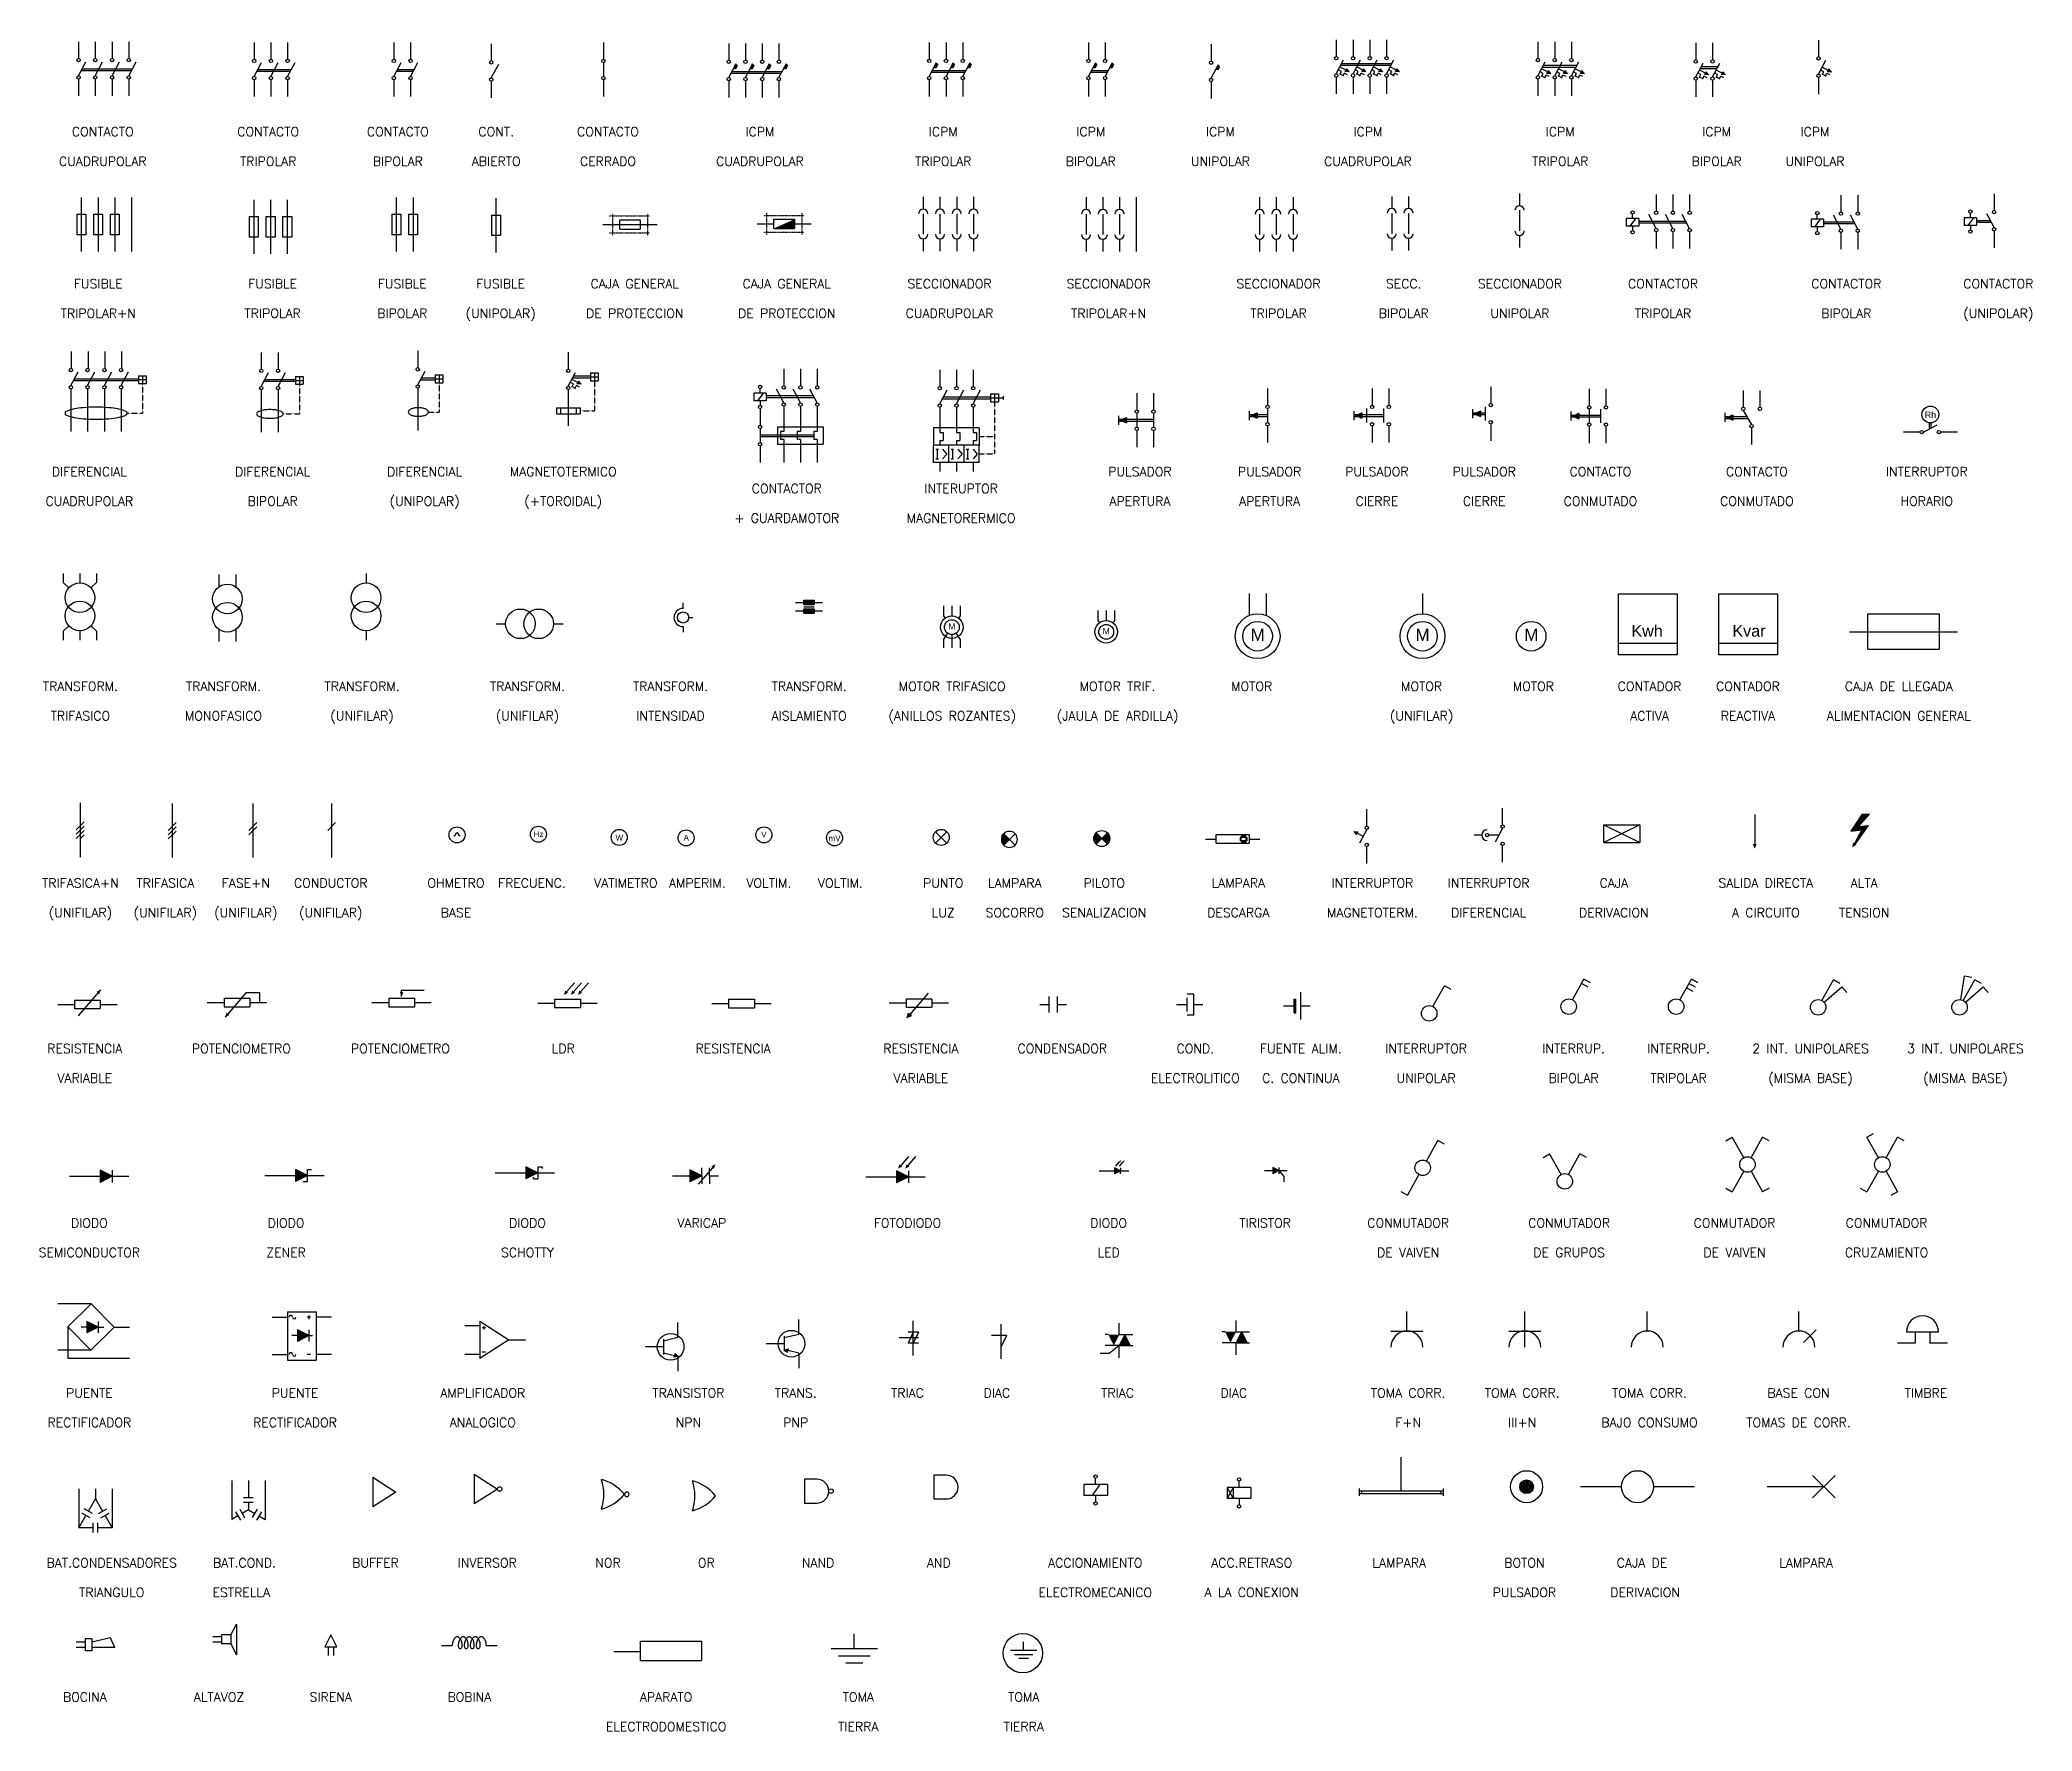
# Model space of a CAD drawing. Header units: millimetres. Extents: x -178823 to 175654, y -172236 to 8261111.
# Drawn here: x 28770 to 40066, y 20704 to 30296 of the extents above; entities that cross this region are included whole.
import ezdxf
from ezdxf.enums import TextEntityAlignment as Align

# ---------------------------------------------------------------- set-up
doc = ezdxf.new("R2010")
doc.units = ezdxf.units.MM
doc.linetypes.add('DASHDOT', pattern=[1, 0.5, -0.25, 0, -0.25])
doc.linetypes.add('HIDDEN', pattern=[0.375, 0.25, -0.125])
doc.layers.add('SubTitles', color=50, linetype='Continuous')
doc.styles.add('ROMANS', font='romans', dxfattribs={"height": 1.5})
doc.styles.get("Standard").update_dxf_attribs({"font": 'arial.ttf'})

msp = doc.modelspace()

# ---------------------------------------------------------------- texts
at = {"layer": 'SubTitles', "style": 'ROMANS'}
for s, height, p in [('CONTACTO', 51.7806, (29126.477, 29749.522)), ('CONTACTO', 51.7806, (30064.322, 29749.522)), ('CONTACTO', 51.7806, (30799.389, 29749.522)), ('CONT.', 51.7806, (31357.027, 29749.522)), ('CONTACTO', 51.7806, (31990.706, 29749.522)), ('ICPM', 51.7806, (32852.509, 29749.522)), ('ICPM', 51.7806, (33891.742, 29749.522)), ('ICPM', 51.7806, (34728.198, 29749.522)), ('ICPM', 51.7806, (35463.266, 29749.522)), ('ICPM', 51.7806, (36299.722, 29749.522)), ('ICPM', 51.7806, (37389.649, 29749.522)), ('ICPM', 51.7806, (38276.8, 29749.522)), ('ICPM', 51.7806, (38834.437, 29749.522)), ('CUADRUPOLAR', 51.78061, (29126.477, 29581.852)), ('TRIPOLAR', 51.7806, (30064.322, 29581.852)), ('BIPOLAR', 51.7806, (30799.389, 29581.852)), ('ABIERTO', 51.7806, (31357.027, 29581.852)), ('CERRADO', 51.7806, (31990.706, 29581.852)), ('CUADRUPOLAR', 51.78061, (32852.509, 29581.852)), ('TRIPOLAR', 51.7806, (33891.742, 29581.852)), ('BIPOLAR', 51.7806, (34728.198, 29581.852)), ('UNIPOLAR', 51.7806, (35463.266, 29581.852)), ('CUADRUPOLAR', 51.78061, (36299.722, 29581.852)), ('TRIPOLAR', 51.7806, (37389.649, 29581.852)), ('BIPOLAR', 51.7806, (38276.8, 29581.852)), ('UNIPOLAR', 51.7806, (38834.437, 29581.852)), ('FUSIBLE', 51.7806, (29101.13, 28887.145)), ('FUSIBLE', 51.7806, (30089.669, 28887.145)), ('FUSIBLE', 51.7806, (30824.737, 28887.145)), ('FUSIBLE', 51.7806, (31382.374, 28887.145)), ('CAJA GENERAL', 51.78061, (32142.789, 28887.145)), ('CAJA GENERAL', 51.78061, (33004.592, 28887.145)), ('SECCIONADOR', 51.78061, (33927.491, 28887.145)), ('SECCIONADOR', 51.78061, (34829.587, 28887.145)), ('SECCIONADOR', 51.78061, (35792.779, 28887.145)), ('SECC.', 51.7806, (36502.499, 28887.145)), ('SECCIONADOR', 51.78061, (37161.525, 28887.145)), ('CONTACTOR', 51.7806, (37972.634, 28887.145)), ('CONTACTOR', 51.7806, (39011.867, 28887.145)), ('CONTACTOR', 51.7806, (39873.671, 28887.145)), ('TRIPOLAR+N', 51.7806, (29101.13, 28719.475)), ('TRIPOLAR', 51.7806, (30089.669, 28719.475)), ('BIPOLAR', 51.7806, (30824.737, 28719.475)), ('(UNIPOLAR)', 51.7806, (31382.374, 28719.475)), ('DE PROTECCION', 51.78061, (32142.789, 28719.475)), ('DE PROTECCION', 51.78061, (33004.592, 28719.475)), ('CUADRUPOLAR', 51.78061, (33927.491, 28719.475)), ('TRIPOLAR+N', 51.7806, (34829.587, 28719.475)), ('TRIPOLAR', 51.7806, (35792.779, 28719.475)), ('BIPOLAR', 51.7806, (36502.499, 28719.475)), ('UNIPOLAR', 51.7806, (37161.525, 28719.475)), ('TRIPOLAR', 51.7806, (37972.634, 28719.475)), ('BIPOLAR', 51.7806, (39011.867, 28719.475)), ('(UNIPOLAR)', 51.7806, (39873.671, 28719.475)), ('DIFERENCIAL', 51.78061, (29050.436, 27821.856)), ('DIFERENCIAL', 51.78061, (30089.669, 27821.856)), ('DIFERENCIAL', 51.78061, (30951.472, 27821.856)), ('MAGNETOTERMICO', 51.78061, (31737.234, 27821.856)), ('PULSADOR', 51.7806, (35007.017, 27821.856)), ('PULSADOR', 51.7806, (35742.084, 27821.856)), ('PULSADOR', 51.7806, (36350.416, 27821.856)), ('PULSADOR', 51.7806, (36958.748, 27821.856)), ('CONTACTO', 51.7806, (37617.774, 27821.856)), ('CONTACTO', 51.7806, (38504.924, 27821.856)), ('INTERRUPTOR', 51.78061, (39468.116, 27821.856)), ('CUADRUPOLAR', 51.78061, (29050.436, 27654.185)), ('BIPOLAR', 51.7806, (30089.669, 27654.185)), ('(UNIPOLAR)', 51.7806, (30951.472, 27654.185)), ('(+TOROIDAL)', 51.78061, (31737.234, 27654.185)), ('CONTACTOR', 51.7806, (33004.592, 27725.791)), ('INTERUPTOR', 51.7806, (33993.131, 27725.791)), ('APERTURA', 51.7806, (35007.017, 27654.185)), ('APERTURA', 51.7806, (35742.084, 27654.185)), ('CIERRE', 51.7806, (36350.416, 27654.185)), ('CIERRE', 51.7806, (36958.748, 27654.185)), ('CONMUTADO', 51.7806, (37617.774, 27654.185)), ('CONMUTADO', 51.7806, (38504.924, 27654.185)), ('HORARIO', 51.7806, (39468.116, 27654.185)), ('+ GUARDAMOTOR', 51.78061, (33004.592, 27558.12)), ('MAGNETORERMICO', 51.78061, (33993.131, 27558.12)), ('TRANSFORM.', 51.7806, (28999.742, 26604.382)), ('TRANSFORM.', 51.7806, (29810.85, 26604.382)), ('TRANSFORM.', 51.7806, (30596.612, 26604.382)), ('TRANSFORM.', 51.7806, (31534.457, 26604.382)), ('TRANSFORM.', 51.7806, (32345.566, 26604.382)), ('TRANSFORM.', 51.7806, (33131.328, 26604.382)), ('MOTOR TRIFASICO', 51.78061, (33942.437, 26604.382)), ('MOTOR TRIF.', 51.78061, (34880.281, 26604.382)), ('MOTOR', 51.7806, (35640.696, 26604.382)), ('MOTOR', 51.7806, (36603.888, 26604.382)), ('MOTOR', 51.7806, (37237.567, 26604.382)), ('CONTADOR', 51.7806, (37896.593, 26604.382)), ('CONTADOR', 51.7806, (38454.23, 26604.382)), ('CAJA DE LLEGADA', 51.78061, (39309.608, 26604.382)), ('TRIFASICO', 51.7806, (28999.742, 26436.711)), ('MONOFASICO', 51.7806, (29810.85, 26436.711)), ('(UNIFILAR)', 51.7806, (30596.612, 26436.711)), ('(UNIFILAR)', 51.7806, (31534.457, 26436.711)), ('INTENSIDAD', 51.7806, (32345.566, 26436.711)), ('AISLAMIENTO', 51.78061, (33131.328, 26436.711)), ('(ANILLOS ROZANTES)', 51.78061, (33942.437, 26436.711)), ('(JAULA DE ARDILLA)', 51.78061, (34880.281, 26436.711)), ('(UNIFILAR)', 51.7806, (36603.888, 26436.711)), ('ACTIVA', 51.7806, (37896.593, 26436.711)), ('REACTIVA', 51.7806, (38454.23, 26436.711)), ('ALIMENTACION GENERAL', 51.78061, (39309.608, 26436.711)), ('TRIFASICA+N', 51.78061, (28999.742, 25488.364)), ('TRIFASICA', 51.7806, (29481.337, 25488.364)), ('FASE+N', 51.7806, (29937.586, 25488.364)), ('CONDUCTOR', 51.7806, (30419.182, 25488.364)), ('OHMETRO', 51.7806, (31128.902, 25488.364)), ('FRECUENC.', 51.7806, (31559.804, 25488.364)), ('VATIMETRO', 51.7806, (32092.094, 25488.364)), ('AMPERIM.', 51.7806, (32497.649, 25488.364)), ('VOLTIM.', 51.7806, (32903.203, 25488.364)), ('VOLTIM.', 51.7806, (33308.758, 25488.364)), ('PUNTO', 51.7806, (33891.742, 25488.364)), ('LAMPARA', 51.7806, (34297.297, 25488.364)), ('PILOTO', 51.7806, (34804.24, 25488.364)), ('LAMPARA', 51.7806, (35564.654, 25488.364)), ('INTERRUPTOR', 51.78061, (36325.069, 25488.364)), ('INTERRUPTOR', 51.78061, (36984.095, 25488.364)), ('CAJA', 51.7806, (37693.815, 25488.364)), ('SALIDA DIRECTA', 51.78061, (38555.619, 25488.364)), ('ALTA', 51.7806, (39113.256, 25488.364)), ('(UNIFILAR)', 51.7806, (28999.742, 25320.694)), ('(UNIFILAR)', 51.7806, (29481.337, 25320.694)), ('(UNIFILAR)', 51.7806, (29937.586, 25320.694)), ('(UNIFILAR)', 51.7806, (30419.182, 25320.694)), ('BASE', 51.7806, (31128.902, 25320.694)), ('LUZ', 51.7806, (33891.742, 25320.694)), ('SOCORRO', 51.7806, (34297.297, 25320.694)), ('SENALIZACION', 51.78061, (34804.24, 25320.694)), ('DESCARGA', 51.7806, (35564.654, 25320.694)), ('MAGNETOTERM.', 51.78061, (36325.069, 25320.694)), ('DIFERENCIAL', 51.78061, (36984.095, 25320.694)), ('DERIVACION', 51.7806, (37693.815, 25320.694)), ('A CIRCUITO', 51.7806, (38555.619, 25320.694)), ('TENSION', 51.7806, (39113.256, 25320.694)), ('RESISTENCIA', 51.78061, (29024.601, 24549.895)), ('POTENCIOMETRO', 51.78061, (29912.239, 24549.895)), ('POTENCIOMETRO', 51.78061, (30814.013, 24549.895)), ('LDR', 51.7806, (31737.234, 24549.895)), ('RESISTENCIA', 51.78061, (32700.426, 24549.895)), ('RESISTENCIA', 51.78061, (33765.006, 24549.895)), ('CONDENSADOR', 51.78061, (34566.74, 24549.895)), ('COND.', 51.7806, (35321.044, 24549.895)), ('FUENTE ALIM.', 51.78061, (35919.515, 24549.895)), ('INTERRUPTOR', 51.78061, (36629.235, 24549.895)), ('INTERRUP.', 51.7806, (37465.691, 24549.895)), ('INTERRUP.', 51.7806, (38061.127, 24549.895)), ('2 INT. UNIPOLARES', 51.78061, (38809.09, 24549.895)), ('3 INT. UNIPOLARES', 51.78061, (39687.42, 24549.895)), ('VARIABLE', 51.7806, (29024.601, 24382.224)), ('VARIABLE', 51.7806, (33765.006, 24382.224)), ('ELECTROLITICO', 51.78061, (35321.044, 24382.224)), ('C. CONTINUA', 51.78061, (35919.515, 24382.224)), ('UNIPOLAR', 51.7806, (36629.235, 24382.224)), ('BIPOLAR', 51.7806, (37465.691, 24382.224)), ('TRIPOLAR', 51.7806, (38061.127, 24382.224)), ('(MISMA BASE)', 51.78061, (38809.09, 24382.224)), ('(MISMA BASE)', 51.78061, (39687.42, 24382.224)), ('DIODO', 51.7806, (29050.436, 23560.698)), ('DIODO', 51.7806, (30165.711, 23560.698)), ('DIODO', 51.7806, (31534.457, 23560.698)), ('VARICAP', 51.7806, (32522.996, 23560.698)), ('FOTODIODO', 51.7806, (33688.965, 23560.698)), ('DIODO', 51.7806, (34829.587, 23560.698)), ('TIRISTOR', 51.7806, (35716.737, 23560.698)), ('CONMUTADOR', 51.7806, (36527.846, 23560.698)), ('CONMUTADOR', 51.7806, (37440.344, 23560.698)), ('CONMUTADOR', 51.7806, (38378.188, 23560.698)), ('CONMUTADOR', 51.7806, (39239.992, 23560.698)), ('SEMICONDUCTOR', 51.78061, (29050.436, 23393.027)), ('ZENER', 51.7806, (30165.711, 23393.027)), ('SCHOTTY', 51.7806, (31534.457, 23393.027)), ('LED', 51.7806, (34829.587, 23393.027)), ('DE VAIVEN', 51.7806, (36527.846, 23393.027)), ('DE GRUPOS', 51.7806, (37440.344, 23393.027)), ('DE VAIVEN', 51.7806, (38378.188, 23393.027)), ('CRUZAMIENTO', 51.78061, (39239.992, 23393.027)), ('PUENTE', 51.7806, (29050.436, 22596.864)), ('PUENTE', 51.7806, (30216.405, 22596.864)), ('AMPLIFICADOR', 51.78061, (31280.985, 22596.864)), ('TRANSISTOR', 51.7806, (32446.954, 22596.864)), ('TRANS.', 51.7806, (33055.286, 22596.864)), ('TRIAC', 51.7806, (33688.965, 22596.864)), ('DIAC', 51.7806, (34195.908, 22596.864)), ('TRIAC', 51.7806, (34880.281, 22596.864)), ('DIAC', 51.7806, (35539.307, 22596.864)), ('TOMA CORR.', 51.7806, (36527.846, 22596.864)), ('TOMA CORR.', 51.7806, (37174.26, 22596.864)), ('TOMA CORR.', 51.7806, (37895.981, 22596.864)), ('BASE CON', 51.7806, (38740.764, 22596.864)), ('TIMBRE', 51.7806, (39463.219, 22596.864)), ('RECTIFICADOR', 51.78061, (29050.436, 22429.194)), ('RECTIFICADOR', 51.78061, (30216.405, 22429.194)), ('ANALOGICO', 51.7806, (31280.985, 22429.194)), ('NPN', 51.7806, (32446.954, 22429.194)), ('PNP', 51.7806, (33055.286, 22429.194)), ('F+N', 51.7806, (36527.846, 22429.194)), ('III+N', 51.7806, (37174.26, 22429.194)), ('BAJO CONSUMO', 51.78061, (37895.981, 22429.194)), ('TOMAS DE CORR.', 51.78061, (38740.764, 22429.194)), ('BAT.CONDENSADORES', 51.78061, (29177.172, 21633.031)), (' BAT.COND.', 51.7806, (29912.239, 21633.031)), ('BUFFER', 51.7806, (30672.654, 21633.031)), ('INVERSOR', 51.7806, (31306.333, 21633.031)), ('NOR', 51.7806, (31990.706, 21633.031)), ('OR', 51.7806, (32548.343, 21633.031)), ('NAND', 51.7806, (33182.022, 21633.031)), ('AND', 51.7806, (33866.395, 21633.031)), ('ACCIONAMIENTO', 51.78061, (34753.545, 21633.031)), ('ACC.RETRASO', 51.78061, (35640.696, 21633.031)), ('LAMPARA', 51.7806, (36477.152, 21633.031)), ('BOTON', 51.7806, (37186.872, 21633.031)), ('CAJA DE ', 51.7806, (37871.245, 21633.031)), ('LAMPARA', 51.7806, (38783.743, 21633.031)), ('TRIANGULO', 51.7806, (29177.172, 21465.36)), ('ESTRELLA', 51.7806, (29912.239, 21465.36)), ('ELECTROMECANICO', 51.78061, (34753.545, 21465.36)), ('A LA CONEXION', 51.78061, (35640.696, 21465.36)), ('PULSADOR', 51.7806, (37186.872, 21465.36)), ('DERIVACION', 51.7806, (37871.245, 21465.36)), ('BOCINA', 51.7806, (29025.089, 20872.11)), ('ALTAVOZ', 51.7806, (29785.503, 20872.11)), ('SIRENA', 51.7806, (30419.182, 20872.11)), ('BOBINA', 51.7806, (31204.944, 20872.11)), ('APARATO', 51.7806, (32320.219, 20872.11)), ('TOMA', 51.7806, (33410.146, 20872.11)), ('TOMA', 51.7806, (34347.991, 20872.11)), ('ELECTRODOMESTICO', 51.78061, (32320.219, 20704.439)), ('TIERRA', 51.7806, (33410.146, 20704.439)), ('TIERRA', 51.7806, (34347.991, 20704.439))]:
    msp.add_text(s, height=height, dxfattribs=at).set_placement(p, align=Align.CENTER)
at = {"layer": 'SubTitles'}
for s, height, p in [('Rh', 36.4802, (39488.847, 28151.759)), ('M', 34.52, (33940.858, 26952.291)), ('M', 34.52, (34815.944, 26925.812)), ('M', 69.041, (35674.99, 26887.805)), ('M', 69.041, (36609.315, 26887.805)), ('M', 69.041, (37225.779, 26887.805)), ('Kwh', 65.2436, (37882.258, 26911.688)), ('Kvar', 65.2436, (38459.858, 26911.688)), ('Hz', 32.6218, (31596.955, 25775.33)), ('W', 32.622, (32055.341, 25755.387)), ('A', 32.622, (32434.678, 25755.025)), ('V', 32.622, (32874.775, 25772.801)), ('mV', 32.6218, (33275.506, 25751.502))]:
    msp.add_text(s, height=height, dxfattribs=at).set_placement(p, align=Align.CENTER)

# ---------------------------------------------------------------- blocks, each defined once
blk = doc.blocks.new('*X227')
at = {"color": 0}
for p, q in [((204.04, 140.14), (205.3, 141.39)), ((204.04, 139.87), (205.43, 141.26)), ((205.42, 138.77), (204.04, 140.14)), ((205.28, 138.63), (204.04, 139.88)), ((204.07, 140.43), (205.16, 141.53)), ((204.07, 139.63), (205.56, 141.13)), ((205.55, 138.9), (204.07, 140.38)), ((205.15, 138.5), (204.08, 139.58)), ((204.11, 139.41), (205.7, 141)), ((205.68, 139.03), (204.11, 140.61)), ((204.15, 140.78), (205.03, 141.66)), ((205.81, 139.17), (204.16, 140.82)), ((205.02, 138.37), (204.16, 139.23)), ((204.17, 139.2), (205.83, 140.86)), ((205.95, 139.3), (204.23, 141.01)), ((204.24, 139.01), (205.96, 140.73)), ((206.08, 139.43), (204.32, 141.19)), ((204.33, 141.22), (204.9, 141.79)), ((204.33, 138.83), (206.09, 140.6)), ((204.89, 138.24), (204.36, 138.76)), ((206.21, 139.56), (204.41, 141.37)), ((204.42, 138.66), (206.23, 140.46)), ((206.34, 139.7), (204.51, 141.53)), ((204.52, 138.5), (206.36, 140.33)), ((206.48, 139.83), (204.63, 141.68)), ((204.64, 138.35), (206.49, 140.2)), ((206.61, 139.96), (204.75, 141.82)), ((204.76, 138.21), (206.62, 140.07))]:
    blk.add_line(p, q, dxfattribs=at)
blk = doc.blocks.new('*X228')
at = {"color": 0}
for p, q in [((254.96, 82), (257.22, 82)), ((254.99, 82.25), (257.18, 82.25)), ((255, 81.66), (255, 82.29)), ((255.09, 82.5), (257.09, 82.5)), ((255.25, 81.21), (255.25, 82.73)), ((255.26, 82.75), (256.91, 82.75)), ((255.5, 81.01), (255.5, 82.94)), ((255.61, 83), (256.56, 83)), ((255.75, 80.9), (255.75, 83.05)), ((256, 80.85), (256, 83.1)), ((256.25, 80.86), (256.25, 83.09)), ((256.5, 80.92), (256.5, 83.03)), ((256.75, 81.06), (256.75, 82.89)), ((257, 81.31), (257, 82.64)), ((254.98, 81.75), (257.19, 81.75)), ((255.06, 81.5), (257.11, 81.5)), ((255.22, 81.25), (256.95, 81.25)), ((255.51, 81), (256.66, 81))]:
    blk.add_line(p, q, dxfattribs=at)
blk = doc.blocks.new('RD')
for p, q in [((0, 0), (2.37, 0)), ((9.82, 0), (12.18, 0))]:
    blk.add_line(p, q)
for points in [[(4.55, 0, 0.023844), (4.46, 1.95, 0.032907), (4.23, 3.34, 0.070525), (3.77, 4.55, 0.271979), (3.46, 4.73, 0.271979), (3.15, 4.55, 0.070525), (2.69, 3.34, 0.032907), (2.46, 1.95, 0.023844), (2.37, 0, 0.023844)], [(5.87, 0, 0.023844), (5.77, 1.95, 0.032907), (5.55, 3.34, 0.070525), (5.08, 4.55, 0.271979), (4.77, 4.73, 0.271979), (4.47, 4.55, 0.070525), (4, 3.34, 0.032907), (3.78, 1.95, 0.023844), (3.68, 0, 0.023844)], [(7.18, 0, 0.023844), (7.09, 1.95, 0.032907), (6.86, 3.34, 0.070525), (6.4, 4.55, 0.271979), (6.09, 4.73, 0.271979), (5.78, 4.55, 0.070525), (5.32, 3.34, 0.032907), (5.09, 1.95, 0.023844), (5, 0, 0.023844)], [(8.5, 0, 0.023844), (8.41, 1.95, 0.032907), (8.18, 3.34, 0.070525), (7.72, 4.55, 0.271979), (7.41, 4.73, 0.271979), (7.1, 4.55, 0.070525), (6.64, 3.34, 0.032907), (6.41, 1.95, 0.023844), (6.32, 0, 0.023844)], [(9.82, 0, 0.023844), (9.73, 1.95, 0.032907), (9.5, 3.34, 0.070525), (9.03, 4.55, 0.271979), (8.73, 4.73, 0.271979), (8.42, 4.55, 0.070525), (7.95, 3.34, 0.032907), (7.73, 1.95, 0.023844), (7.63, 0, 0.023844)], [(3.68, 0, 0.026441), (3.72, -0.7, 0.03629), (3.81, -1.2, 0.075932), (3.99, -1.62, 0.259826), (4.12, -1.69, 0.259826), (4.24, -1.62, 0.075932), (4.42, -1.2, 0.03629), (4.51, -0.7, 0.026441), (4.55, 0, 0.026441)], [(5, 0, 0.026441), (5.04, -0.7, 0.03629), (5.13, -1.2, 0.075932), (5.31, -1.62, 0.259826), (5.43, -1.69, 0.259826), (5.56, -1.62, 0.075932), (5.74, -1.2, 0.03629), (5.83, -0.7, 0.026441), (5.87, 0, 0.026441)], [(6.32, 0, 0.026441), (6.35, -0.7, 0.03629), (6.44, -1.2, 0.075932), (6.62, -1.62, 0.259826), (6.75, -1.69, 0.259826), (6.88, -1.62, 0.075932), (7.06, -1.2, 0.03629), (7.15, -0.7, 0.026441), (7.18, 0, 0.026441)], [(7.63, 0, 0.026441), (7.67, -0.7, 0.03629), (7.76, -1.2, 0.075932), (7.94, -1.62, 0.259826), (8.07, -1.69, 0.259826), (8.19, -1.62, 0.075932), (8.37, -1.2, 0.03629), (8.46, -0.7, 0.026441), (8.5, 0, 0.026441)]]:
    blk.add_lwpolyline(points, format="xyb")

# ---------------------------------------------------------------- linework, layer by layer
at = {"layer": 'SubTitles'}
for p, q in [((28989.043, 30285.756), (28989.043, 30190.825)), ((29083.974, 30285.756), (29083.974, 30190.825)), ((29178.906, 30285.756), (29178.906, 30190.825)), ((29273.837, 30285.756), (29273.837, 30190.825)), ((29984.923, 30281.565), (29984.923, 30186.634)), ((30079.854, 30281.565), (30079.854, 30186.634)), ((30174.785, 30281.565), (30174.785, 30186.634)), ((30776.721, 30281.565), (30776.721, 30186.634)), ((30871.652, 30281.565), (30871.652, 30186.634)), ((31329.489, 30273.182), (31329.489, 30178.251)), ((31964.89, 30281.565), (31964.89, 30186.634)), ((32675.637, 30276.226), (32675.637, 30181.295)), ((32770.568, 30276.226), (32770.568, 30181.295)), ((32865.499, 30276.226), (32865.499, 30181.295)), ((32960.43, 30276.226), (32960.43, 30181.295)), ((33812.481, 30281.504), (33812.481, 30186.573)), ((33907.412, 30281.504), (33907.412, 30186.573)), ((34002.343, 30281.504), (34002.343, 30186.573)), ((34714.731, 30281.504), (34714.731, 30186.573)), ((34809.663, 30281.504), (34809.663, 30186.573)), ((36120.33, 30296.375), (36120.33, 30201.444)), ((36215.261, 30296.375), (36215.261, 30201.444)), ((36310.192, 30296.375), (36310.192, 30201.444)), ((36405.123, 30296.375), (36405.123, 30201.444)), ((37263.728, 30285.819), (37263.728, 30190.888)), ((37358.659, 30285.819), (37358.659, 30190.888)), ((37453.59, 30285.819), (37453.59, 30190.888)), ((38158.314, 30278.833), (38158.314, 30183.902)), ((38253.245, 30278.833), (38253.245, 30183.902)), ((38854.459, 30295.102), (38854.459, 30200.171)), ((28989.043, 30093.059), (29030.739, 30171.839)), ((29083.974, 30093.059), (29125.67, 30171.839)), ((29178.906, 30093.059), (29220.601, 30171.839)), ((29273.837, 30093.059), (29315.533, 30171.839)), ((29984.923, 30088.867), (30026.619, 30167.648)), ((30079.854, 30088.867), (30121.55, 30167.648)), ((30174.785, 30088.867), (30216.481, 30167.648)), ((30776.721, 30088.867), (30818.417, 30167.648)), ((30871.652, 30088.867), (30913.348, 30167.648)), ((31964.89, 30167.648), (31964.89, 30088.867)), ((32675.637, 30083.528), (32717.333, 30162.308)), ((32770.568, 30083.528), (32812.264, 30162.308)), ((32865.499, 30083.528), (32907.195, 30162.308)), ((32960.43, 30083.528), (33002.126, 30162.308)), ((33812.481, 30088.806), (33854.177, 30167.586)), ((33860.622, 30156.155), (33850.861, 30161.322)), ((33907.412, 30088.806), (33949.108, 30167.586)), ((33955.553, 30156.155), (33945.792, 30161.322)), ((34002.343, 30088.806), (34044.039, 30167.586)), ((34050.484, 30156.155), (34040.723, 30161.322)), ((34714.731, 30088.806), (34756.427, 30167.586)), ((34762.872, 30156.155), (34753.111, 30161.322)), ((34809.663, 30088.806), (34851.358, 30167.586)), ((34857.804, 30156.155), (34848.043, 30161.322)), ((35409.926, 30270.948), (35409.926, 30176.017)), ((36120.33, 30103.677), (36162.026, 30182.458)), ((36151.412, 30162.404), (36436.205, 30162.404)), ((36215.261, 30103.677), (36256.957, 30182.458)), ((36310.192, 30103.677), (36351.888, 30182.458)), ((36405.123, 30103.677), (36446.819, 30182.458)), ((37263.728, 30093.121), (37305.424, 30171.902)), ((37358.659, 30093.121), (37400.355, 30171.902)), ((37453.59, 30093.121), (37495.286, 30171.902)), ((38158.314, 30086.136), (38200.01, 30164.916)), ((38253.245, 30086.136), (38294.941, 30164.916)), ((38854.459, 30102.404), (38896.155, 30181.185)), ((28989.043, 30074.073), (28989.043, 29979.141)), ((29004.41, 30122.093), (29289.203, 30122.093)), ((29009.891, 30132.449), (29294.685, 30132.449)), ((29083.974, 30074.073), (29083.974, 29979.141)), ((29178.906, 30074.073), (29178.906, 29979.141)), ((29273.837, 30074.073), (29273.837, 29979.141)), ((29984.923, 30069.881), (29984.923, 29974.95)), ((30000.29, 30117.901), (30190.152, 30117.901)), ((30005.771, 30128.258), (30195.633, 30128.258)), ((30079.854, 30069.881), (30079.854, 29974.95)), ((30174.785, 30069.881), (30174.785, 29974.95)), ((30776.721, 30069.881), (30776.721, 29974.95)), ((30792.088, 30117.901), (30887.019, 30117.901)), ((30797.569, 30128.258), (30892.5, 30128.258)), ((30871.652, 30069.881), (30871.652, 29974.95)), ((31329.489, 30080.485), (31371.185, 30159.265)), ((31329.489, 30061.498), (31329.489, 29966.567)), ((31964.89, 30069.881), (31964.89, 29974.95)), ((32675.637, 30064.542), (32675.637, 29969.611)), ((32688.062, 30107.005), (32972.856, 30107.005)), ((32693.543, 30117.361), (32978.337, 30117.361)), ((32713.058, 30130.623), (32703.297, 30135.789)), ((32711.147, 30134.672), (32704.553, 30138.162)), ((32723.778, 30150.877), (32713.058, 30130.623)), ((32723.778, 30150.877), (32714.017, 30156.044)), ((32770.568, 30064.542), (32770.568, 29969.611)), ((32807.989, 30130.623), (32798.228, 30135.789)), ((32806.078, 30134.672), (32799.484, 30138.162)), ((32818.709, 30150.877), (32807.989, 30130.623)), ((32818.709, 30150.877), (32808.948, 30156.044)), ((32865.499, 30064.542), (32865.499, 29969.611)), ((32902.92, 30130.623), (32893.159, 30135.789)), ((32901.009, 30134.672), (32894.415, 30138.162)), ((32913.64, 30150.877), (32902.92, 30130.623)), ((32913.64, 30150.877), (32903.879, 30156.044)), ((32960.43, 30064.542), (32960.43, 29969.611)), ((32997.851, 30130.623), (32988.09, 30135.789)), ((32995.94, 30134.672), (32989.346, 30138.162)), ((33008.571, 30150.877), (32997.851, 30130.623)), ((33008.571, 30150.877), (32998.81, 30156.044)), ((33812.481, 30069.82), (33812.481, 29974.889)), ((33824.907, 30112.283), (34014.769, 30112.283)), ((33830.388, 30122.639), (34020.25, 30122.639)), ((33849.902, 30135.901), (33840.141, 30141.067)), ((33847.991, 30139.95), (33841.397, 30143.44)), ((33860.622, 30156.155), (33849.902, 30135.901)), ((33907.412, 30069.82), (33907.412, 29974.889)), ((33944.833, 30135.901), (33935.072, 30141.067)), ((33942.922, 30139.95), (33936.328, 30143.44)), ((33955.553, 30156.155), (33944.833, 30135.901)), ((34002.343, 30069.82), (34002.343, 29974.889)), ((34039.764, 30135.901), (34030.003, 30141.067)), ((34037.854, 30139.95), (34031.259, 30143.44)), ((34050.484, 30156.155), (34039.764, 30135.901)), ((34714.731, 30069.82), (34714.731, 29974.889)), ((34727.157, 30112.283), (34822.088, 30112.283)), ((34732.638, 30122.639), (34827.569, 30122.639)), ((34752.152, 30135.901), (34742.391, 30141.067)), ((34750.242, 30139.95), (34743.647, 30143.44)), ((34762.872, 30156.155), (34752.152, 30135.901)), ((34809.663, 30069.82), (34809.663, 29974.889)), ((34847.084, 30135.901), (34837.323, 30141.067)), ((34845.173, 30139.95), (34838.578, 30143.44)), ((34857.804, 30156.155), (34847.084, 30135.901)), ((35409.926, 30078.25), (35451.622, 30157.03)), ((35409.926, 30059.264), (35409.926, 29964.333)), ((35447.347, 30125.345), (35437.586, 30130.511)), ((35445.436, 30129.394), (35438.842, 30132.884)), ((35458.067, 30145.599), (35447.347, 30125.345)), ((35458.067, 30145.599), (35448.306, 30150.766)), ((36120.33, 30084.691), (36120.33, 29989.76)), ((36149.559, 30116.702), (36132.111, 30125.937)), ((36175.079, 30124.677), (36140.992, 30142.718)), ((36142.292, 30102.972), (36149.559, 30116.702)), ((36142.292, 30102.972), (36159.741, 30093.738)), ((36145.931, 30152.048), (36430.724, 30152.048)), ((36159.741, 30093.738), (36167.007, 30107.467)), ((36184.456, 30098.233), (36167.007, 30107.467)), ((36170.929, 30116.836), (36175.079, 30124.677)), ((36193.337, 30115.013), (36170.929, 30116.836)), ((36179.229, 30132.518), (36175.079, 30124.677)), ((36193.337, 30115.013), (36179.229, 30132.518)), ((36215.261, 30084.691), (36215.261, 29989.76)), ((36244.49, 30116.702), (36227.042, 30125.937)), ((36270.011, 30124.677), (36235.924, 30142.718)), ((36237.224, 30102.972), (36244.49, 30116.702)), ((36237.224, 30102.972), (36254.672, 30093.738)), ((36254.672, 30093.738), (36261.939, 30107.467)), ((36279.387, 30098.233), (36261.939, 30107.467)), ((36265.861, 30116.836), (36270.011, 30124.677)), ((36288.268, 30115.013), (36265.861, 30116.836)), ((36274.16, 30132.518), (36270.011, 30124.677)), ((36288.268, 30115.013), (36274.16, 30132.518)), ((36310.192, 30084.691), (36310.192, 29989.76)), ((36339.421, 30116.702), (36321.973, 30125.937)), ((36364.942, 30124.677), (36330.855, 30142.718)), ((36332.155, 30102.972), (36339.421, 30116.702)), ((36332.155, 30102.972), (36349.603, 30093.738)), ((36349.603, 30093.738), (36356.87, 30107.467)), ((36374.318, 30098.233), (36356.87, 30107.467)), ((36360.792, 30116.836), (36364.942, 30124.677)), ((36383.199, 30115.013), (36360.792, 30116.836)), ((36369.092, 30132.518), (36364.942, 30124.677)), ((36383.199, 30115.013), (36369.092, 30132.518)), ((36405.123, 30084.691), (36405.123, 29989.76)), ((36434.353, 30116.702), (36416.904, 30125.937)), ((36459.873, 30124.677), (36425.786, 30142.718)), ((36427.086, 30102.972), (36434.353, 30116.702)), ((36427.086, 30102.972), (36444.534, 30093.738)), ((36444.534, 30093.738), (36451.801, 30107.467)), ((36469.249, 30098.233), (36451.801, 30107.467)), ((36455.723, 30116.836), (36459.873, 30124.677)), ((36478.131, 30115.013), (36455.723, 30116.836)), ((36464.023, 30132.518), (36459.873, 30124.677)), ((36478.131, 30115.013), (36464.023, 30132.518)), ((37263.728, 30074.135), (37263.728, 29979.204)), ((37292.958, 30106.146), (37275.509, 30115.381)), ((37318.478, 30114.121), (37284.391, 30132.162)), ((37285.691, 30092.416), (37292.958, 30106.146)), ((37285.691, 30092.416), (37303.139, 30083.182)), ((37289.329, 30141.492), (37479.191, 30141.492)), ((37294.81, 30151.848), (37484.673, 30151.848)), ((37303.139, 30083.182), (37310.406, 30096.911)), ((37327.854, 30087.676), (37310.406, 30096.911)), ((37314.328, 30106.28), (37318.478, 30114.121)), ((37336.736, 30104.457), (37314.328, 30106.28)), ((37322.628, 30121.962), (37318.478, 30114.121)), ((37336.736, 30104.457), (37322.628, 30121.962)), ((37358.659, 30074.135), (37358.659, 29979.204)), ((37387.889, 30106.146), (37370.44, 30115.381)), ((37413.409, 30114.121), (37379.322, 30132.162)), ((37380.622, 30092.416), (37387.889, 30106.146)), ((37380.622, 30092.416), (37398.07, 30083.182)), ((37398.07, 30083.182), (37405.337, 30096.911)), ((37422.785, 30087.676), (37405.337, 30096.911)), ((37409.259, 30106.28), (37413.409, 30114.121)), ((37431.667, 30104.457), (37409.259, 30106.28)), ((37417.559, 30121.962), (37413.409, 30114.121)), ((37431.667, 30104.457), (37417.559, 30121.962)), ((37453.59, 30074.135), (37453.59, 29979.204)), ((37482.82, 30106.146), (37465.372, 30115.381)), ((37508.34, 30114.121), (37474.253, 30132.162)), ((37475.553, 30092.416), (37482.82, 30106.146)), ((37475.553, 30092.416), (37493.001, 30083.182)), ((37493.001, 30083.182), (37500.268, 30096.911)), ((37517.716, 30087.676), (37500.268, 30096.911)), ((37504.19, 30106.28), (37508.34, 30114.121)), ((37526.598, 30104.457), (37504.19, 30106.28)), ((37512.49, 30121.962), (37508.34, 30114.121)), ((37526.598, 30104.457), (37512.49, 30121.962)), ((38158.314, 30067.149), (38158.314, 29972.218)), ((38187.543, 30099.16), (38170.095, 30108.395)), ((38213.064, 30107.135), (38178.977, 30125.176)), ((38180.277, 30085.431), (38187.543, 30099.16)), ((38180.277, 30085.431), (38197.725, 30076.196)), ((38183.915, 30134.507), (38278.846, 30134.507)), ((38189.396, 30144.863), (38284.327, 30144.863)), ((38197.725, 30076.196), (38204.992, 30089.926)), ((38222.44, 30080.691), (38204.992, 30089.926)), ((38208.914, 30099.294), (38213.064, 30107.135)), ((38231.321, 30097.472), (38208.914, 30099.294)), ((38217.214, 30114.976), (38213.064, 30107.135)), ((38231.321, 30097.472), (38217.214, 30114.976)), ((38253.245, 30067.149), (38253.245, 29972.218)), ((38282.475, 30099.16), (38265.026, 30108.395)), ((38307.995, 30107.135), (38273.908, 30125.176)), ((38275.208, 30085.431), (38282.475, 30099.16)), ((38275.208, 30085.431), (38292.656, 30076.196)), ((38292.656, 30076.196), (38299.923, 30089.926)), ((38317.371, 30080.691), (38299.923, 30089.926)), ((38303.845, 30099.294), (38307.995, 30107.135)), ((38326.253, 30097.472), (38303.845, 30099.294)), ((38312.145, 30114.976), (38307.995, 30107.135)), ((38326.253, 30097.472), (38312.145, 30114.976)), ((38854.459, 30083.418), (38854.459, 29988.487)), ((38883.689, 30115.429), (38866.24, 30124.664)), ((38909.209, 30123.404), (38875.122, 30141.445)), ((38876.422, 30101.699), (38883.689, 30115.429)), ((38876.422, 30101.699), (38893.87, 30092.465)), ((38893.87, 30092.465), (38901.137, 30106.194)), ((38918.585, 30096.96), (38901.137, 30106.194)), ((38905.059, 30115.563), (38909.209, 30123.404)), ((38927.467, 30113.74), (38905.059, 30115.563)), ((38913.359, 30131.245), (38909.209, 30123.404)), ((38927.467, 30113.74), (38913.359, 30131.245)), ((29004.52, 29401.791), (29004.52, 29095.176)), ((29099.451, 29401.791), (29099.451, 29095.176)), ((29194.382, 29401.791), (29194.382, 29095.176)), ((29289.314, 29401.791), (29289.314, 29095.176)), ((29982.459, 29389.217), (29982.459, 29082.602)), ((30077.39, 29389.217), (30077.39, 29082.602)), ((30172.321, 29389.217), (30172.321, 29082.602)), ((30790.566, 29401.791), (30790.566, 29095.176)), ((30885.497, 29401.791), (30885.497, 29095.176)), ((31355.802, 29397.6), (31355.802, 29090.985)), ((33778.252, 29405.082), (33778.252, 29336.041)), ((33873.184, 29405.082), (33873.184, 29336.041)), ((33968.115, 29405.082), (33968.115, 29336.041)), ((34063.046, 29405.082), (34063.046, 29336.041)), ((34701.422, 29403.296), (34701.422, 29334.255)), ((34796.353, 29403.296), (34796.353, 29334.255)), ((34891.284, 29403.296), (34891.284, 29334.255)), ((34986.215, 29403.296), (34986.215, 29096.681)), ((35685.305, 29403.296), (35685.305, 29334.255)), ((35780.236, 29403.296), (35780.236, 29334.255)), ((35875.167, 29403.296), (35875.167, 29334.255)), ((36434.566, 29408.574), (36434.566, 29339.533)), ((36529.497, 29408.574), (36529.497, 29339.533)), ((37159.298, 29424.408), (37159.298, 29355.367)), ((37933.911, 29419.82), (37933.911, 29324.889)), ((38028.842, 29419.82), (38028.842, 29324.889)), ((38123.773, 29419.82), (38123.773, 29324.889)), ((38981.621, 29415.753), (38981.621, 29320.821)), ((39076.552, 29415.753), (39076.552, 29320.821)), ((39849.517, 29423.887), (39849.517, 29328.956)), ((28978.63, 29306.86), (28978.63, 29190.107)), ((28978.63, 29306.86), (29030.41, 29306.86)), ((29030.41, 29306.86), (29030.41, 29190.107)), ((29073.561, 29306.86), (29125.342, 29306.86)), ((29073.561, 29306.86), (29073.561, 29190.107)), ((29125.342, 29306.86), (29125.342, 29190.107)), ((29168.492, 29306.86), (29220.273, 29306.86)), ((29168.492, 29306.86), (29168.492, 29190.107)), ((29220.273, 29306.86), (29220.273, 29190.107)), ((29956.568, 29294.286), (30008.349, 29294.286)), ((29956.568, 29294.286), (29956.568, 29177.533)), ((30008.349, 29294.286), (30008.349, 29177.533)), ((30051.499, 29294.286), (30051.499, 29177.533)), ((30051.499, 29294.286), (30103.28, 29294.286)), ((30103.28, 29294.286), (30103.28, 29177.533)), ((30146.43, 29294.286), (30146.43, 29177.533)), ((30146.43, 29294.286), (30198.211, 29294.286)), ((30198.211, 29294.286), (30198.211, 29177.533)), ((30764.676, 29306.86), (30816.456, 29306.86)), ((30764.676, 29306.86), (30764.676, 29190.107)), ((30816.456, 29306.86), (30816.456, 29190.107)), ((30859.607, 29306.86), (30911.387, 29306.86)), ((30859.607, 29306.86), (30859.607, 29190.107)), ((30911.387, 29306.86), (30911.387, 29190.107)), ((31329.912, 29302.669), (31329.912, 29185.916)), ((31329.912, 29302.669), (31381.692, 29302.669)), ((31381.692, 29302.669), (31381.692, 29185.916)), ((32057.171, 29223.552), (32057.171, 29275.332)), ((32057.171, 29275.332), (32173.923, 29275.332)), ((32173.923, 29275.332), (32173.923, 29223.552)), ((32931.098, 29278.623), (33047.85, 29278.623)), ((32931.098, 29226.843), (32931.098, 29278.623)), ((33047.85, 29278.623), (33047.85, 29226.843)), ((33778.252, 29310.151), (33778.252, 29193.398)), ((33873.184, 29310.151), (33873.184, 29193.398)), ((33968.115, 29310.151), (33968.115, 29193.398)), ((34063.046, 29310.151), (34063.046, 29193.398)), ((34701.422, 29308.365), (34701.422, 29191.612)), ((34796.353, 29308.365), (34796.353, 29191.612)), ((34891.284, 29308.365), (34891.284, 29191.612)), ((35685.305, 29308.365), (35685.305, 29191.612)), ((35780.236, 29308.365), (35780.236, 29191.612)), ((35875.167, 29308.365), (35875.167, 29191.612)), ((36434.566, 29313.643), (36434.566, 29196.89)), ((36529.497, 29313.643), (36529.497, 29196.89)), ((37159.298, 29329.477), (37159.298, 29212.724)), ((37835.155, 29283.399), (37764.672, 29283.399)), ((37764.672, 29283.399), (37764.672, 29239.268)), ((37816.941, 29283.399), (37784.457, 29238.884)), ((37799.914, 29283.399), (37799.914, 29308.426)), ((37835.155, 29283.399), (37835.155, 29239.268)), ((38102.925, 29266.512), (37835.155, 29266.512)), ((37933.911, 29227.122), (37892.215, 29305.902)), ((38028.842, 29227.122), (37987.146, 29305.902)), ((38123.773, 29227.122), (38082.077, 29305.902)), ((38812.383, 29279.332), (38812.383, 29235.201)), ((38882.865, 29279.332), (38812.383, 29279.332)), ((38864.651, 29279.332), (38832.167, 29234.817)), ((38847.624, 29279.332), (38847.624, 29304.359)), ((38882.865, 29279.332), (38882.865, 29235.201)), ((39055.704, 29262.445), (38882.865, 29262.445)), ((38981.621, 29223.055), (38939.925, 29301.835)), ((39076.552, 29223.055), (39034.856, 29301.835)), ((39750.762, 29287.466), (39680.279, 29287.466)), ((39680.279, 29287.466), (39680.279, 29243.335)), ((39732.548, 29287.466), (39700.064, 29242.951)), ((39715.52, 29287.466), (39715.52, 29312.493)), ((39750.762, 29287.466), (39750.762, 29243.335)), ((39828.669, 29270.579), (39750.762, 29270.579)), ((39834.15, 29260.223), (39750.762, 29260.223)), ((39849.517, 29231.189), (39807.821, 29309.97)), ((29030.41, 29190.107), (28978.63, 29190.107)), ((29125.342, 29190.107), (29073.561, 29190.107)), ((29220.273, 29190.107), (29168.492, 29190.107)), ((30008.349, 29177.533), (29956.568, 29177.533)), ((30103.28, 29177.533), (30051.499, 29177.533)), ((30198.211, 29177.533), (30146.43, 29177.533)), ((30816.456, 29190.107), (30764.676, 29190.107)), ((30911.387, 29190.107), (30859.607, 29190.107)), ((31381.692, 29185.916), (31329.912, 29185.916)), ((31962.239, 29249.442), (32057.171, 29249.442)), ((32057.171, 29249.442), (32173.923, 29249.442)), ((32057.171, 29223.552), (32173.923, 29223.552)), ((32173.923, 29249.442), (32268.854, 29249.442)), ((32836.166, 29252.733), (32931.098, 29252.733)), ((32931.098, 29226.843), (33047.85, 29226.843)), ((33047.85, 29252.733), (33142.782, 29252.733)), ((33778.252, 29167.508), (33778.252, 29098.467)), ((33873.184, 29167.508), (33873.184, 29098.467)), ((33968.115, 29167.508), (33968.115, 29098.467)), ((34063.046, 29167.508), (34063.046, 29098.467)), ((34701.422, 29165.722), (34701.422, 29096.681)), ((34796.353, 29165.722), (34796.353, 29096.681)), ((34891.284, 29165.722), (34891.284, 29096.681)), ((35685.305, 29165.722), (35685.305, 29096.681)), ((35780.236, 29165.722), (35780.236, 29096.681)), ((35875.167, 29165.722), (35875.167, 29096.681)), ((36434.566, 29171), (36434.566, 29101.959)), ((36529.497, 29171), (36529.497, 29101.959)), ((37159.298, 29186.834), (37159.298, 29117.793)), ((37835.155, 29239.268), (37764.672, 29239.268)), ((37799.914, 29239.268), (37799.914, 29214.241)), ((38108.406, 29256.156), (37835.155, 29256.156)), ((37933.911, 29208.136), (37933.911, 29113.205)), ((38028.842, 29208.136), (38028.842, 29113.205)), ((38123.773, 29208.136), (38123.773, 29113.205)), ((38882.865, 29235.201), (38812.383, 29235.201)), ((38847.624, 29235.201), (38847.624, 29210.173)), ((39061.185, 29252.089), (38882.865, 29252.089)), ((38981.621, 29204.069), (38981.621, 29109.137)), ((39076.552, 29204.069), (39076.552, 29109.137)), ((39750.762, 29243.335), (39680.279, 29243.335)), ((39715.52, 29243.335), (39715.52, 29218.308)), ((39849.517, 29212.203), (39849.517, 29117.272)), ((28948.051, 28527.945), (28948.051, 28433.014)), ((29042.982, 28527.945), (29042.982, 28433.014)), ((29137.913, 28527.945), (29137.913, 28433.014)), ((29232.845, 28527.945), (29232.845, 28433.014)), ((30025.208, 28523.754), (30025.208, 28428.822)), ((30120.139, 28523.754), (30120.139, 28428.822)), ((30912.295, 28532.136), (30912.295, 28437.205)), ((31765.659, 28524.242), (31765.659, 28429.311)), ((28945.63, 28335.247), (28987.325, 28414.028)), ((28960.996, 28364.281), (29329.178, 28364.281)), ((28966.477, 28374.637), (29329.178, 28374.637)), ((29040.561, 28335.247), (29082.256, 28414.028)), ((29135.492, 28335.247), (29177.188, 28414.028)), ((29230.423, 28335.247), (29272.119, 28414.028)), ((29329.178, 28391.524), (29329.178, 28347.393)), ((29329.178, 28391.524), (29373.309, 28391.524)), ((29329.178, 28369.459), (29373.309, 28369.459)), ((29351.244, 28391.524), (29351.244, 28347.393)), ((29373.309, 28391.524), (29373.309, 28347.393)), ((30025.208, 28331.056), (30066.904, 28409.836)), ((30040.575, 28360.09), (30218.895, 28360.09)), ((30046.056, 28370.446), (30218.895, 28370.446)), ((30120.139, 28331.056), (30161.835, 28409.836)), ((30218.895, 28387.333), (30263.026, 28387.333)), ((30218.895, 28387.333), (30218.895, 28343.202)), ((30218.895, 28365.267), (30263.026, 28365.267)), ((30240.96, 28387.333), (30240.96, 28343.202)), ((30263.026, 28387.333), (30263.026, 28343.202)), ((30912.295, 28339.439), (30953.991, 28418.219)), ((30927.661, 28368.473), (31011.05, 28368.473)), ((30933.143, 28378.829), (31011.05, 28378.829)), ((31011.05, 28395.715), (31055.181, 28395.715)), ((31011.05, 28395.715), (31011.05, 28351.584)), ((31011.05, 28373.65), (31055.181, 28373.65)), ((31033.116, 28395.715), (31033.116, 28351.584)), ((31055.181, 28395.715), (31055.181, 28351.584)), ((31765.659, 28331.544), (31807.354, 28410.325)), ((31794.888, 28344.569), (31777.44, 28353.804)), ((31820.408, 28352.543), (31786.321, 28370.585)), ((31791.26, 28379.915), (31891.672, 28379.915)), ((31796.741, 28390.271), (31891.672, 28390.271)), ((31824.558, 28360.384), (31820.408, 28352.543)), ((31838.666, 28342.88), (31824.558, 28360.384)), ((31891.672, 28407.158), (31891.672, 28363.027)), ((31891.672, 28407.158), (31935.803, 28407.158)), ((31891.672, 28385.093), (31935.803, 28385.093)), ((31891.672, 28363.027), (31935.803, 28363.027)), ((31913.738, 28407.158), (31913.738, 28363.027)), ((31935.803, 28407.158), (31935.803, 28363.027)), ((32987.457, 28429.819), (32987.457, 28334.888)), ((33082.388, 28429.819), (33082.388, 28334.888)), ((33177.319, 28429.819), (33177.319, 28334.888)), ((33871.964, 28424.541), (33871.964, 28329.61)), ((33966.895, 28424.541), (33966.895, 28329.61)), ((34061.826, 28424.541), (34061.826, 28329.61)), ((28945.63, 28316.261), (28945.63, 28075.924)), ((29040.561, 28316.261), (29040.561, 28075.924)), ((29135.492, 28316.261), (29135.492, 28075.924)), ((29230.423, 28316.261), (29230.423, 28075.924)), ((29329.178, 28347.393), (29373.309, 28347.393)), ((30025.208, 28312.07), (30025.208, 28071.732)), ((30120.139, 28312.07), (30120.139, 28071.732)), ((30218.895, 28343.202), (30263.026, 28343.202)), ((30912.295, 28320.452), (30912.295, 28080.115)), ((31011.05, 28351.584), (31055.181, 28351.584)), ((31765.659, 28312.558), (31765.659, 28106.645)), ((31787.621, 28330.839), (31794.888, 28344.569)), ((31787.621, 28330.839), (31805.07, 28321.604)), ((31805.07, 28321.604), (31812.336, 28335.334)), ((31829.785, 28326.099), (31812.336, 28335.334)), ((31816.258, 28344.702), (31820.408, 28352.543)), ((31838.666, 28342.88), (31816.258, 28344.702)), ((32818.219, 28293.398), (32818.219, 28249.267)), ((32888.702, 28293.398), (32818.219, 28293.398)), ((32888.702, 28249.267), (32818.219, 28249.267)), ((32870.488, 28293.398), (32838.004, 28248.884)), ((32853.46, 28293.398), (32853.46, 28318.426)), ((32853.46, 28249.267), (32853.46, 28224.24)), ((32888.702, 28293.398), (32888.702, 28249.267)), ((33156.472, 28276.512), (32888.702, 28276.512)), ((33161.953, 28266.156), (32888.702, 28266.156)), ((32987.457, 28237.122), (32945.761, 28315.902)), ((33082.388, 28237.122), (33040.693, 28315.902)), ((33177.319, 28237.122), (33135.624, 28315.902)), ((33871.964, 28231.844), (33913.659, 28310.624)), ((33887.33, 28260.878), (34160.581, 28260.878)), ((33892.811, 28271.234), (34160.581, 28271.234)), ((33966.895, 28231.844), (34008.59, 28310.624)), ((34061.826, 28231.844), (34103.522, 28310.624)), ((34160.581, 28288.12), (34204.712, 28288.12)), ((34160.581, 28288.12), (34160.581, 28243.989)), ((34160.581, 28266.055), (34204.712, 28266.055)), ((34160.581, 28243.989), (34204.712, 28243.989)), ((34182.647, 28288.12), (34182.647, 28243.989)), ((34204.712, 28288.12), (34204.712, 28243.989)), ((34204.712, 28266.055), (34231.36, 28266.055)), ((34231.36, 28274.685), (34231.36, 28257.425)), ((34988.843, 28292.443), (34988.843, 28197.512)), ((35083.775, 28292.443), (35083.775, 28197.512)), ((35730.134, 28318.833), (35730.134, 28223.902)), ((36323.187, 28318.833), (36323.187, 28223.902)), ((36418.118, 28318.833), (36418.118, 28223.902)), ((36995.642, 28329.389), (36995.642, 28234.458)), ((37554.428, 28316.225), (37554.428, 28221.294)), ((37649.359, 28316.225), (37649.359, 28221.294)), ((38427.475, 28308.091), (38427.475, 28213.16)), ((38522.407, 28308.091), (38522.407, 28213.16)), ((31698.526, 28210.206), (31832.79, 28210.206)), ((31698.526, 28210.206), (31698.526, 28175.686)), ((31698.526, 28175.686), (31832.79, 28175.686)), ((31720.965, 28210.206), (31720.965, 28175.686)), ((31810.352, 28210.206), (31810.352, 28175.686)), ((31832.79, 28210.206), (31832.79, 28175.686)), ((32853.46, 28205.254), (32853.46, 28110.323)), ((32987.457, 28218.135), (32987.457, 28074.939)), ((33082.388, 28218.135), (33082.388, 28074.939)), ((33177.319, 28218.135), (33177.319, 28074.939)), ((33871.964, 28212.857), (33871.964, 28069.661)), ((33966.895, 28212.857), (33966.895, 28069.661)), ((34061.826, 28212.857), (34061.826, 28069.661)), ((34885.282, 28164.543), (34885.282, 28113.728)), ((34885.282, 28144.314), (34906.856, 28144.314)), ((34885.282, 28133.957), (34906.856, 28133.957)), ((34895.065, 28139.136), (34930.159, 28154.548)), ((34895.065, 28139.136), (34930.159, 28123.723)), ((34930.159, 28154.548), (34930.159, 28123.723)), ((34930.159, 28144.314), (35083.775, 28144.314)), ((34930.159, 28133.957), (35083.775, 28133.957)), ((34988.843, 28178.526), (34988.843, 28099.745)), ((35083.775, 28178.526), (35083.775, 28099.745)), ((35626.573, 28190.933), (35626.573, 28140.119)), ((35626.573, 28170.704), (35648.147, 28170.704)), ((35626.573, 28160.348), (35648.147, 28160.348)), ((35636.356, 28165.526), (35671.45, 28180.938)), ((35636.356, 28165.526), (35671.45, 28150.113)), ((35671.45, 28180.938), (35671.45, 28150.113)), ((35671.45, 28170.704), (35730.134, 28170.704)), ((35671.45, 28160.348), (35730.134, 28160.348)), ((35730.134, 28204.916), (35730.134, 28126.136)), ((36219.626, 28190.933), (36219.626, 28140.119)), ((36219.626, 28170.704), (36241.199, 28170.704)), ((36219.626, 28160.348), (36241.199, 28160.348)), ((36229.409, 28165.526), (36264.502, 28180.938)), ((36229.409, 28165.526), (36264.502, 28150.113)), ((36264.502, 28180.938), (36264.502, 28150.113)), ((36264.502, 28170.704), (36387.05, 28170.704)), ((36264.502, 28160.348), (36387.05, 28160.348)), ((36292.119, 28204.916), (36292.119, 28126.136)), ((36387.05, 28204.916), (36387.05, 28126.136)), ((36892.08, 28201.489), (36892.08, 28150.675)), ((36892.08, 28181.26), (36913.654, 28181.26)), ((36892.08, 28170.904), (36913.654, 28170.904)), ((36901.863, 28176.082), (36936.957, 28191.494)), ((36901.863, 28176.082), (36936.957, 28160.67)), ((36936.957, 28191.494), (36936.957, 28160.67)), ((36936.957, 28181.26), (36964.573, 28181.26)), ((36936.957, 28170.904), (36964.573, 28170.904)), ((36964.573, 28215.472), (36964.573, 28136.692)), ((37450.867, 28188.325), (37450.867, 28137.511)), ((37450.867, 28168.096), (37472.44, 28168.096)), ((37450.867, 28157.74), (37472.44, 28157.74)), ((37460.65, 28162.918), (37495.743, 28178.33)), ((37460.65, 28162.918), (37495.743, 28147.505)), ((37495.743, 28178.33), (37495.743, 28147.505)), ((37495.743, 28168.096), (37618.291, 28168.096)), ((37495.743, 28157.74), (37618.291, 28157.74)), ((37554.428, 28202.308), (37554.428, 28123.528)), ((37618.291, 28202.308), (37618.291, 28123.528)), ((38323.914, 28180.19), (38323.914, 28129.376)), ((38323.914, 28159.961), (38345.488, 28159.961)), ((38323.914, 28149.605), (38345.488, 28149.605)), ((38333.697, 28154.783), (38368.791, 28170.196)), ((38333.697, 28154.783), (38368.791, 28139.371)), ((38368.791, 28170.196), (38368.791, 28139.371)), ((38368.791, 28159.961), (38448.088, 28159.961)), ((38368.791, 28149.605), (38454.328, 28149.605)), ((38427.475, 28194.174), (38474.941, 28115.393)), ((32853.46, 28091.337), (32853.46, 28012.556)), ((32853.46, 28057.124), (33158.333, 28057.124)), ((32853.46, 28046.768), (33158.333, 28046.768)), ((32952.937, 28100.83), (33211.84, 28100.83)), ((32952.937, 28100.83), (32952.937, 28003.063)), ((32987.457, 28074.939), (32968.471, 28074.939)), ((32968.471, 28074.939), (32968.471, 28028.953)), ((32987.457, 28028.953), (32968.471, 28028.953)), ((32987.457, 28028.953), (32987.457, 27898.639)), ((33063.402, 28074.939), (33063.402, 28028.953)), ((33082.388, 28074.939), (33063.402, 28074.939)), ((33082.388, 28028.953), (33063.402, 28028.953)), ((33082.388, 28028.953), (33082.388, 27898.639)), ((33177.319, 28074.939), (33158.333, 28074.939)), ((33158.333, 28074.939), (33158.333, 28028.953)), ((33177.319, 28028.953), (33158.333, 28028.953)), ((33177.319, 28028.953), (33177.319, 27898.639)), ((33211.84, 28100.83), (33211.84, 28003.063)), ((33837.443, 28095.552), (33837.443, 27997.785)), ((34096.346, 28095.552), (33837.443, 28095.552)), ((33871.964, 28069.661), (33890.95, 28069.661)), ((33871.964, 28023.675), (33890.95, 28023.675)), ((33871.964, 28023.675), (33871.964, 27997.785)), ((33890.95, 28069.661), (33890.95, 28023.675)), ((33966.895, 28069.661), (33985.881, 28069.661)), ((33966.895, 28023.675), (33966.895, 27997.785)), ((33966.895, 28023.675), (33985.881, 28023.675)), ((33985.881, 28069.661), (33985.881, 28023.675)), ((34061.826, 28069.661), (34080.812, 28069.661)), ((34061.826, 28023.675), (34080.812, 28023.675)), ((34061.826, 28023.675), (34061.826, 27997.785)), ((34080.812, 28069.661), (34080.812, 28023.675)), ((34096.346, 28095.552), (34096.346, 27997.785)), ((34988.843, 28080.759), (34988.843, 27985.828)), ((35083.775, 28080.759), (35083.775, 27985.828)), ((35730.134, 28107.149), (35730.134, 28012.218)), ((36323.187, 28107.149), (36323.187, 28012.218)), ((36418.118, 28107.149), (36418.118, 28012.218)), ((36995.642, 28117.705), (36995.642, 28022.774)), ((37554.428, 28104.541), (37554.428, 28009.61)), ((37649.359, 28104.541), (37649.359, 28009.61)), ((38474.941, 28096.407), (38474.941, 28001.476)), ((39430.195, 28071.516), (39335.264, 28071.516)), ((39449.181, 28071.516), (39527.961, 28113.212)), ((39484.256, 28090.08), (39484.256, 28123.902)), ((39492.886, 28094.648), (39492.886, 28123.902)), ((39641.879, 28071.516), (39546.948, 28071.516)), ((32853.46, 27993.57), (32853.46, 27898.639)), ((32952.937, 28003.063), (33211.84, 28003.063)), ((34096.346, 27997.785), (33837.443, 27997.785)), ((33837.443, 27900.019), (33837.443, 27997.785)), ((33850.064, 27974.93), (33864.365, 27974.93)), ((33850.064, 27919.461), (33864.365, 27919.461)), ((33857.214, 27974.93), (33857.214, 27919.461)), ((33888.188, 27974.93), (33911.992, 27947.196)), ((33911.992, 27947.196), (33888.188, 27919.461)), ((33923.744, 27900.019), (33923.744, 27997.785)), ((33936.365, 27974.93), (33950.666, 27974.93)), ((33936.365, 27919.461), (33950.666, 27919.461)), ((33943.515, 27974.93), (33943.515, 27919.461)), ((33974.489, 27974.93), (33998.293, 27947.196)), ((33998.293, 27947.196), (33974.489, 27919.461)), ((34010.045, 27900.019), (34010.045, 27997.785)), ((34022.666, 27974.93), (34036.967, 27974.93)), ((34022.666, 27919.461), (34036.967, 27919.461)), ((34029.816, 27974.93), (34029.816, 27919.461)), ((34060.79, 27974.93), (34084.594, 27947.196)), ((34084.594, 27947.196), (34060.79, 27919.461)), ((34096.346, 27900.019), (34096.346, 27997.785)), ((34096.346, 27900.019), (33837.443, 27900.019)), ((33871.964, 27900.019), (33871.964, 27848.238)), ((33966.895, 27900.019), (33966.895, 27848.238)), ((34061.826, 27900.019), (34061.826, 27848.238)), ((28901.927, 27270.63), (28901.927, 27218.849)), ((28996.858, 27270.63), (28996.858, 27216.608)), ((29091.789, 27270.63), (29091.789, 27218.849)), ((29785.414, 27263.529), (29785.414, 27194.824)), ((29880.346, 27263.529), (29880.346, 27194.824)), ((30619.195, 27270.63), (30619.195, 27216.608)), ((28901.927, 27218.849), (28934.659, 27189.093)), ((29091.789, 27218.849), (29059.058, 27189.093)), ((33101.107, 27118.219), (33159.483, 27118.219)), ((33101.107, 27094.055), (33101.107, 27118.219)), ((33159.483, 27118.219), (33159.483, 27094.055)), ((35626.917, 27155.885), (35626.917, 27032.266)), ((35721.848, 27155.885), (35721.848, 27032.266)), ((36608.707, 27155.885), (36608.707, 27041.453)), ((37720.742, 26808.443), (37720.742, 27154.512)), ((37720.742, 27154.512), (38052.289, 27154.512)), ((38052.289, 27154.512), (38052.289, 26808.443)), ((38289.571, 26808.443), (38289.571, 27154.512)), ((38289.571, 27154.512), (38621.118, 27154.512)), ((38621.118, 27154.512), (38621.118, 26808.443)), ((32416.899, 27072.134), (32416.899, 27103.446)), ((32448.513, 27020.297), (32472.132, 27020.297)), ((33053.641, 27105.274), (33101.107, 27105.274)), ((33053.641, 27057.808), (33101.107, 27057.808)), ((33101.107, 27094.055), (33159.483, 27094.055)), ((33101.107, 27081.541), (33159.483, 27081.541)), ((33101.107, 27044.863), (33101.107, 27069.028)), ((33101.107, 27069.028), (33159.483, 27069.028)), ((33101.107, 27044.863), (33159.483, 27044.863)), ((33159.483, 27105.274), (33206.949, 27105.274)), ((33159.483, 27069.028), (33159.483, 27044.863)), ((33159.483, 27057.808), (33206.949, 27057.808)), ((33893.088, 27086.33), (33893.088, 27029.269)), ((33893.088, 27029.269), (33902.573, 27016.529)), ((33940.554, 27086.33), (33940.554, 27029.114)), ((33988.019, 27029.269), (33978.535, 27016.529)), ((33988.019, 27086.33), (33988.019, 27029.269)), ((34768.175, 27059.852), (34768.175, 27002.791)), ((34768.175, 27002.791), (34777.659, 26990.051)), ((34815.641, 27059.852), (34815.641, 27002.636)), ((34863.106, 27002.791), (34853.622, 26990.051)), ((34863.106, 27059.852), (34863.106, 27002.791)), ((39133.073, 27041.871), (39539.181, 27041.871)), ((39133.073, 26841.653), (39133.073, 27041.871)), ((39539.181, 27041.871), (39539.181, 26841.653)), ((28901.927, 26942.686), (28934.659, 26972.442)), ((28901.927, 26942.686), (28901.927, 26890.905)), ((28996.858, 26944.927), (28996.858, 26890.905)), ((29091.789, 26942.686), (29059.058, 26972.442)), ((29091.789, 26942.686), (29091.789, 26890.905)), ((29785.414, 26952.51), (29785.414, 26883.805)), ((29880.346, 26952.51), (29880.346, 26883.805)), ((30619.195, 26944.927), (30619.195, 26890.905)), ((31356.346, 26984.337), (31410.368, 26984.337)), ((31682.049, 26984.337), (31736.071, 26984.337)), ((32416.899, 26968.46), (32416.899, 26937.47)), ((33916.606, 26930.969), (33893.088, 26897.051)), ((33893.088, 26897.051), (33893.088, 26848.703)), ((33940.554, 26923.479), (33940.554, 26848.703)), ((33988.019, 26897.051), (33964.502, 26930.969)), ((33988.019, 26897.051), (33988.019, 26848.703)), ((39029.512, 26938.31), (39642.742, 26938.31)), ((38052.289, 26873.686), (37720.742, 26873.686)), ((38052.289, 26808.443), (37720.742, 26808.443)), ((38621.118, 26873.686), (38289.571, 26873.686)), ((38621.118, 26808.443), (38289.571, 26808.443)), ((39133.073, 26841.653), (39539.181, 26841.653)), ((28997.751, 25968.523), (28997.751, 25661.908)), ((29519.575, 25964.973), (29519.575, 25658.357)), ((29977.265, 25964.973), (29977.265, 25658.357)), ((30424.036, 25964.973), (30424.036, 25658.357)), ((36293.218, 25837.724), (36293.218, 25932.655)), ((37063.059, 25844.126), (37063.059, 25939.057)), ((38492.649, 25903.761), (38492.649, 25735.882)), ((39101.629, 25904.968), (39038.13, 25808.107)), ((39144.309, 25904.968), (39080.81, 25834.145)), ((39101.629, 25904.968), (39144.309, 25904.968)), ((29020.189, 25861.51), (28975.313, 25816.633)), ((29020.189, 25837.1), (28975.313, 25792.223)), ((29020.189, 25812.69), (28975.313, 25767.814)), ((29020.189, 25788.281), (28997.751, 25765.842)), ((29542.014, 25857.959), (29497.137, 25813.083)), ((29542.014, 25833.55), (29497.137, 25788.673)), ((29542.014, 25809.14), (29497.137, 25764.263)), ((29999.704, 25857.959), (29954.827, 25813.083)), ((29999.704, 25833.55), (29954.827, 25788.673)), ((30446.475, 25857.959), (30401.598, 25813.083)), ((31117.181, 25783.207), (31124.869, 25783.207)), ((31145.03, 25783.207), (31152.717, 25783.207)), ((33847.954, 25741.281), (33912.148, 25805.476)), ((33912.148, 25741.281), (33847.954, 25805.476)), ((34298.688, 25730.045), (34234.494, 25794.24)), ((34234.494, 25730.045), (34298.688, 25794.24)), ((34758.656, 25734.502), (34822.851, 25798.697)), ((34822.851, 25734.502), (34758.656, 25798.697)), ((35379.241, 25763.077), (35439.652, 25763.077)), ((35439.652, 25740.638), (35439.652, 25788.967)), ((35439.652, 25788.967), (35625.445, 25788.967)), ((35613.704, 25771.707), (35575.828, 25771.707)), ((35575.828, 25771.707), (35575.828, 25754.447)), ((35606.547, 25780.841), (35582.985, 25780.841)), ((35582.985, 25771.707), (35582.985, 25780.841)), ((35606.547, 25771.707), (35606.547, 25780.841)), ((35613.704, 25771.707), (35613.704, 25754.447)), ((35625.445, 25788.967), (35625.445, 25740.638)), ((35625.445, 25763.077), (35685.856, 25763.077)), ((36220.21, 25807.401), (36234.318, 25789.897)), ((36220.21, 25807.401), (36242.618, 25805.579)), ((36234.318, 25789.897), (36238.468, 25797.738)), ((36242.618, 25805.579), (36238.468, 25797.738)), ((36238.468, 25797.738), (36272.555, 25779.697)), ((36293.218, 25818.737), (36251.522, 25739.957)), ((36944.918, 25786.099), (36902.406, 25786.099)), ((37042.396, 25786.099), (36984.616, 25786.099)), ((37063.059, 25825.14), (37021.363, 25746.359)), ((37637.283, 25745.17), (37637.283, 25845.279)), ((37637.283, 25845.279), (37840.337, 25845.279)), ((37840.337, 25845.279), (37637.283, 25745.17)), ((37637.283, 25845.279), (37840.337, 25745.17)), ((37840.337, 25845.279), (37840.337, 25745.17)), ((39038.13, 25808.107), (39099.547, 25816.439)), ((39099.547, 25816.439), (39059.175, 25738.841)), ((39135.65, 25841.585), (39062.107, 25736.892)), ((39080.81, 25834.145), (39135.65, 25841.585)), ((35439.652, 25740.638), (35625.445, 25740.638)), ((35613.704, 25754.447), (35575.828, 25754.447)), ((35582.985, 25754.447), (35582.985, 25745.313)), ((35606.547, 25745.313), (35582.985, 25745.313)), ((35606.547, 25754.447), (35606.547, 25745.313)), ((36293.218, 25626.04), (36293.218, 25720.971)), ((37063.059, 25632.442), (37063.059, 25727.373)), ((37637.283, 25745.17), (37840.337, 25745.17)), ((37459.321, 24851.887), (37524.256, 24968.973)), ((37561.472, 24948.334), (37524.256, 24968.973)), ((38068.376, 24851.887), (38133.311, 24968.973)), ((38170.527, 24948.334), (38133.311, 24968.973)), ((38873.599, 24848.187), (38938.534, 24965.273)), ((38975.75, 24944.633), (38938.534, 24965.273)), ((39660.946, 24853.158), (39681.919, 24985.392)), ((39675.374, 24848.187), (39740.309, 24965.273)), ((39723.95, 24978.726), (39681.919, 24985.392)), ((39777.525, 24944.633), (39740.309, 24965.273)), ((29114.445, 24908.775), (28987.826, 24761.597)), ((29814.077, 24861.121), (29814.077, 24812.792)), ((29814.077, 24861.121), (29959.557, 24861.121)), ((29940.079, 24893.247), (29820.702, 24754.487)), ((29940.079, 24893.247), (30014.737, 24893.247)), ((29959.557, 24861.121), (29959.557, 24812.792)), ((30014.737, 24893.247), (30014.737, 24836.957)), ((30747.723, 24861.121), (30747.723, 24812.792)), ((30747.723, 24861.121), (30894.055, 24861.121)), ((30820.889, 24907.055), (30948.383, 24907.055)), ((30820.889, 24871.477), (30820.889, 24907.055)), ((30894.055, 24861.121), (30894.055, 24812.792)), ((31688.011, 24856.692), (31688.011, 24808.363)), ((31688.011, 24856.692), (31834.342, 24856.692)), ((31800.145, 24949.128), (31756.699, 24898.628)), ((31839.844, 24949.128), (31796.398, 24898.628)), ((31834.342, 24856.692), (31834.342, 24808.363)), ((31879.542, 24949.128), (31836.096, 24898.628)), ((32674.845, 24855.704), (32674.845, 24807.375)), ((32674.845, 24855.704), (32821.176, 24855.704)), ((32821.176, 24855.704), (32821.176, 24807.375)), ((33680.641, 24858.513), (33680.641, 24810.184)), ((33680.641, 24858.513), (33826.972, 24858.513)), ((33806.643, 24890.639), (33687.266, 24751.879)), ((33826.972, 24858.513), (33826.972, 24810.184)), ((34492.423, 24780.477), (34492.423, 24871.367)), ((34539.025, 24780.477), (34539.025, 24871.367)), ((35312.226, 24884.011), (35274.253, 24884.011)), ((35274.253, 24786.218), (35274.253, 24863.299)), ((35312.226, 24765.506), (35312.226, 24884.011)), ((35881.469, 24778.866), (35881.469, 24855.947)), ((35881.469, 24855.947), (35890.099, 24855.947)), ((35890.099, 24778.866), (35890.099, 24855.947)), ((35919.441, 24739.958), (35919.441, 24894.855)), ((36668.49, 24813.473), (36733.425, 24930.559)), ((36770.641, 24909.92), (36733.425, 24930.559)), ((37548.078, 24924.183), (37510.862, 24944.822)), ((38143.739, 24900.032), (38106.523, 24920.671)), ((38157.133, 24924.183), (38119.917, 24944.822)), ((38885.457, 24838.581), (38986.521, 24926.397)), ((39014.434, 24894.273), (38986.521, 24926.397)), ((39687.231, 24838.581), (39788.296, 24926.397)), ((39816.208, 24894.273), (39788.296, 24926.397)), ((28870.99, 24826.306), (28965.921, 24826.306)), ((28965.921, 24850.47), (28965.921, 24802.142)), ((28965.921, 24850.47), (29112.253, 24850.47)), ((28965.921, 24802.142), (29112.253, 24802.142)), ((29112.253, 24850.47), (29112.253, 24802.142)), ((29112.253, 24826.306), (29207.165, 24826.306)), ((29719.146, 24836.957), (29814.077, 24836.957)), ((29814.077, 24812.792), (29959.557, 24812.792)), ((29959.557, 24836.957), (30055.321, 24836.957)), ((30652.792, 24836.957), (30747.723, 24836.957)), ((30747.723, 24812.792), (30894.055, 24812.792)), ((30894.055, 24836.957), (30988.967, 24836.957)), ((31593.079, 24832.528), (31688.011, 24832.528)), ((31688.011, 24808.363), (31834.342, 24808.363)), ((31834.342, 24832.528), (31929.254, 24832.528)), ((32579.914, 24831.54), (32674.845, 24831.54)), ((32674.845, 24807.375), (32821.176, 24807.375)), ((32821.176, 24831.54), (32916.089, 24831.54)), ((33585.71, 24834.349), (33680.641, 24834.349)), ((33680.641, 24810.184), (33826.972, 24810.184)), ((33687.266, 24751.879), (33695.039, 24776.994)), ((33687.266, 24751.879), (33710.939, 24763.316)), ((33695.039, 24776.994), (33702.989, 24770.155)), ((33710.939, 24763.316), (33702.989, 24770.155)), ((33826.972, 24834.349), (33921.885, 24834.349)), ((34440.235, 24825.922), (34492.423, 24825.922)), ((34539.025, 24825.922), (34591.213, 24825.922)), ((35213.436, 24824.759), (35274.253, 24824.759)), ((35312.226, 24765.506), (35274.253, 24765.506)), ((35312.226, 24824.759), (35364.413, 24824.759)), ((35820.651, 24817.407), (35881.469, 24817.407)), ((35881.469, 24778.866), (35890.099, 24778.866)), ((35919.441, 24817.407), (35971.629, 24817.407)), ((38327.99, 24053.212), (38365.206, 24073.852)), ((38430.141, 23956.765), (38365.206, 24073.852)), ((38472.762, 23956.765), (38537.697, 24073.852)), ((38574.913, 24053.212), (38537.697, 24073.852)), ((39128.634, 24073.852), (39165.85, 24094.491)), ((39193.569, 23956.765), (39128.634, 24073.852)), ((39237.102, 23956.765), (39302.037, 24073.852)), ((39339.253, 24053.212), (39302.037, 24073.852)), ((33694.248, 23963.015), (33650.802, 23912.515)), ((33734.961, 23963.015), (33691.515, 23912.515)), ((36631.661, 23937.82), (36696.596, 24054.906)), ((36733.812, 24034.267), (36696.596, 24054.906)), ((37292.272, 23957.437), (37329.488, 23978.077)), ((37394.423, 23860.991), (37329.488, 23978.077)), ((37437.044, 23860.991), (37501.979, 23978.077)), ((37539.195, 23957.437), (37501.979, 23978.077)), ((28938.689, 23851.319), (29111.291, 23851.319)), ((29111.291, 23885.839), (29111.291, 23816.798)), ((29179.526, 23851.319), (29111.291, 23885.839)), ((29179.526, 23851.319), (29111.291, 23816.798)), ((29179.952, 23885.839), (29179.1, 23816.798)), ((29179.526, 23851.319), (29274.864, 23851.319)), ((30045.757, 23855.607), (30218.359, 23855.607)), ((30286.594, 23855.607), (30218.359, 23890.128)), ((30218.359, 23890.128), (30218.359, 23821.087)), ((30286.594, 23855.607), (30218.359, 23821.087)), ((30286.594, 23821.087), (30286.594, 23890.128)), ((30286.594, 23890.128), (30310.758, 23890.128)), ((30286.594, 23855.607), (30381.932, 23855.607)), ((31351.96, 23870.871), (31524.562, 23870.871)), ((31592.797, 23870.871), (31524.562, 23905.391)), ((31524.562, 23905.391), (31524.562, 23836.351)), ((31592.797, 23870.871), (31524.562, 23836.351)), ((31568.633, 23836.351), (31568.633, 23846.859)), ((31568.633, 23836.351), (31592.797, 23836.351)), ((31592.797, 23905.391), (31616.962, 23905.391)), ((31592.797, 23905.391), (31592.797, 23836.351)), ((31592.797, 23870.871), (31688.135, 23870.871)), ((31616.962, 23905.391), (31616.962, 23894.884)), ((32355.888, 23853.717), (32454.427, 23853.717)), ((32522.662, 23853.717), (32454.427, 23888.237)), ((32454.427, 23888.237), (32454.427, 23819.196)), ((32522.662, 23853.717), (32454.427, 23819.196)), ((32584.527, 23901.313), (32502.416, 23805.87)), ((32522.662, 23853.717), (32522.662, 23899.161)), ((32522.662, 23853.717), (32522.662, 23808.272)), ((32565.812, 23853.717), (32565.812, 23899.161)), ((32565.812, 23853.717), (32618, 23853.717)), ((32565.812, 23853.717), (32565.812, 23808.272)), ((33453.603, 23848.325), (33626.205, 23848.325)), ((33694.44, 23848.325), (33626.205, 23882.846)), ((33626.205, 23882.846), (33626.205, 23813.805)), ((33694.44, 23848.325), (33626.205, 23813.805)), ((33694.865, 23882.846), (33694.014, 23813.805)), ((33694.44, 23848.325), (33789.778, 23848.325)), ((34775.533, 23882.11), (34861.834, 23882.11)), ((34895.952, 23882.11), (34861.834, 23899.37)), ((34861.834, 23899.37), (34861.834, 23864.85)), ((34895.952, 23882.11), (34861.834, 23864.85)), ((34870.269, 23908.163), (34891.992, 23933.413)), ((34890.625, 23908.163), (34912.348, 23933.413)), ((34896.165, 23899.37), (34895.739, 23864.85)), ((34895.952, 23882.11), (34943.621, 23882.11)), ((35713.991, 23883.159), (35760.245, 23883.159)), ((35760.245, 23900.419), (35760.245, 23865.898)), ((35794.362, 23883.159), (35760.245, 23900.419)), ((35794.362, 23883.159), (35760.245, 23865.898)), ((35794.575, 23900.419), (35794.15, 23865.898)), ((35794.362, 23883.159), (35842.031, 23883.159)), ((35794.362, 23883.159), (35823.509, 23850.976)), ((35823.509, 23850.976), (35823.509, 23819.317)), ((36589.04, 23860.968), (36524.105, 23743.882)), ((38430.141, 23879.913), (38365.206, 23762.827)), ((38472.762, 23879.913), (38537.697, 23762.827)), ((39193.569, 23879.913), (39128.634, 23762.827)), ((39237.102, 23879.913), (39302.037, 23762.827)), ((30262.43, 23821.087), (30286.594, 23821.087)), ((36486.889, 23764.521), (36524.105, 23743.882)), ((38327.99, 23783.466), (38365.206, 23762.827)), ((38574.913, 23783.466), (38537.697, 23762.827)), ((39091.418, 23783.466), (39128.634, 23762.827)), ((39302.037, 23762.827), (39264.821, 23742.187)), ((29060.416, 23127.09), (28871.45, 23127.09)), ((30087.053, 23051.586), (30172.916, 23051.586)), ((30172.916, 23082.411), (30336.888, 23082.411)), ((30172.916, 23082.411), (30172.916, 22809.336)), ((30304.574, 23051.586), (30284.946, 23051.586)), ((30294.735, 23061.424), (30294.735, 23041.747)), ((30336.888, 23082.411), (30336.888, 22809.336)), ((30422.751, 23051.586), (30336.888, 23051.586)), ((36520.837, 22973.857), (36520.837, 23084.445)), ((37189.142, 22973.857), (37189.142, 23084.445)), ((37883.514, 22973.857), (37883.514, 23084.445)), ((38743.504, 22973.857), (38743.504, 23084.445)), ((28928.967, 22996.69), (28928.967, 22820.161)), ((29035.422, 22995.642), (29003.359, 22995.642)), ((29035.422, 23028.436), (29035.422, 22962.848)), ((29100.245, 22995.642), (29035.422, 23028.436)), ((29100.245, 22995.642), (29035.422, 22962.848)), ((29100.649, 23028.436), (29099.84, 22962.848)), ((29100.245, 22995.642), (29133.175, 22995.642)), ((29190.816, 22995.642), (29277.647, 22995.642)), ((30230.506, 22947.612), (30198.444, 22947.612)), ((30295.329, 22947.612), (30230.506, 22980.407)), ((30230.506, 22980.407), (30230.506, 22914.818)), ((30295.329, 22947.612), (30230.506, 22914.818)), ((30295.734, 22980.407), (30294.925, 22914.818)), ((30295.329, 22947.612), (30316.378, 22947.612)), ((31179.278, 23005.547), (31265.141, 23005.547)), ((31265.141, 23030.143), (31429.113, 22924.43)), ((31265.141, 23030.143), (31265.141, 22818.718)), ((31296.502, 22992.21), (31276.874, 22992.21)), ((31286.663, 23002.048), (31286.663, 22982.371)), ((32305.629, 22918.91), (32387.638, 22938.53)), ((32387.638, 22938.53), (32387.638, 23022.288)), ((32990.475, 22936.342), (33072.484, 22955.962)), ((32990.475, 22944.972), (32990.475, 22858.671)), ((33072.484, 22955.962), (33072.484, 23039.72)), ((33750.871, 22935.97), (33642.043, 22935.97)), ((33750.871, 22966.867), (33692.186, 22966.867)), ((33721.528, 22966.867), (33692.186, 22905.072)), ((33721.528, 22835.492), (33721.528, 23030.996)), ((33750.871, 22966.867), (33721.528, 22905.072)), ((34249.873, 22947.71), (34166.231, 22947.71)), ((34220.531, 22816.335), (34220.531, 23011.839)), ((34249.873, 22947.71), (34220.531, 22885.915)), ((34827.869, 22953.322), (34810.521, 22953.322)), ((34890.006, 22953.322), (34890.006, 23017.451)), ((34890.006, 22953.322), (34965.863, 22953.322)), ((34921.074, 22952.939), (34890.006, 22891.527)), ((34921.074, 22952.939), (34952.143, 22891.527)), ((35489.741, 22969.286), (35472.392, 22969.286)), ((35551.877, 22969.286), (35551.877, 23033.415)), ((35551.877, 22969.286), (35627.734, 22969.286)), ((35582.946, 22968.903), (35551.877, 22907.491)), ((35582.946, 22968.903), (35614.014, 22907.491)), ((36430.053, 22973.857), (36611.622, 22973.857)), ((37098.357, 22973.857), (37279.927, 22973.857)), ((37189.142, 22883.072), (37189.142, 22973.857)), ((38768.61, 22908.178), (38841.839, 22981.407)), ((39353.45, 22968.771), (39535.019, 22968.771)), ((39402.81, 22968.771), (39402.81, 22905.289)), ((39485.659, 22968.771), (39485.659, 22905.289)), ((29060.416, 22865.241), (28871.45, 22865.241)), ((28928.967, 22820.161), (29277.647, 22820.161)), ((30087.053, 22840.161), (30172.916, 22840.161)), ((30304.574, 22840.161), (30284.946, 22840.161)), ((30422.751, 22840.161), (30336.888, 22840.161)), ((31179.278, 22843.314), (31265.141, 22843.314)), ((31429.113, 22924.43), (31265.141, 22818.718)), ((31296.502, 22853.775), (31276.874, 22853.775)), ((31429.113, 22924.43), (31522.408, 22924.43)), ((32305.629, 22884.389), (32202.7, 22884.389)), ((32305.629, 22927.54), (32305.629, 22841.239)), ((32305.629, 22849.869), (32367.991, 22834.949)), ((32365.748, 22825.573), (32367.991, 22834.949)), ((32387.638, 22830.249), (32365.748, 22825.573)), ((32370.234, 22844.326), (32367.991, 22834.949)), ((32387.638, 22830.249), (32370.234, 22844.326)), ((32387.638, 22830.249), (32387.638, 22746.491)), ((32990.475, 22901.822), (32887.546, 22901.822)), ((32990.475, 22867.301), (33012.365, 22871.977)), ((32990.475, 22867.301), (33007.879, 22853.225)), ((33007.879, 22853.225), (33010.122, 22862.601)), ((33012.365, 22871.977), (33010.122, 22862.601)), ((33072.484, 22847.681), (33010.122, 22862.601)), ((33072.484, 22847.681), (33072.484, 22763.924)), ((33750.871, 22905.072), (33692.186, 22905.072)), ((34832.098, 22847.111), (34781.807, 22847.111)), ((34890.006, 22891.527), (34810.521, 22891.527)), ((34890.006, 22891.527), (34832.098, 22847.111)), ((34888.192, 22891.527), (34888.192, 22821.947)), ((34890.006, 22891.527), (34952.143, 22891.527)), ((34952.143, 22891.527), (34965.863, 22891.527)), ((35551.877, 22907.491), (35472.392, 22907.491)), ((35550.063, 22907.491), (35550.063, 22837.911)), ((35551.877, 22907.491), (35614.014, 22907.491)), ((35614.014, 22907.491), (35627.734, 22907.491)), ((39402.81, 22905.289), (39302.433, 22905.289)), ((39586.036, 22905.289), (39485.659, 22905.289)), ((30172.916, 22809.336), (30336.888, 22809.336)), ((36488.872, 22066.705), (36488.872, 22258.861)), ((30656.909, 22145.195), (30656.909, 21976.055)), ((30656.909, 22145.195), (30788.087, 22060.625)), ((31232.816, 22162.349), (31363.994, 22077.779)), ((31232.816, 22162.349), (31232.816, 21993.209)), ((33838.097, 22156.552), (33838.097, 22021.241)), ((38949.232, 22026.79), (38820.843, 22155.18)), ((38820.843, 22026.79), (38949.232, 22155.18)), ((28990.294, 22078.622), (28990.294, 21857.762)), ((29085.225, 22078.622), (29085.225, 22022.188)), ((29180.156, 22078.622), (29180.156, 21857.762)), ((29857.467, 22125.796), (29857.467, 21904.937)), ((29979.665, 22028.535), (29925.132, 22028.535)), ((29952.398, 22125.796), (29952.398, 22069.362)), ((29952.398, 22069.362), (29952.398, 22028.535)), ((30047.33, 22125.796), (30047.33, 21904.937)), ((30788.087, 22060.625), (30656.909, 21976.055)), ((31363.994, 22077.779), (31232.816, 21993.209)), ((33104.906, 22132.995), (33104.906, 21997.683)), ((34822.794, 22102.895), (34688.189, 22102.895)), ((34688.189, 22102.895), (34688.189, 22040.229)), ((34822.794, 22040.229), (34688.189, 22040.229)), ((34779.671, 22102.895), (34733.543, 22039.684)), ((34755.492, 22102.895), (34755.492, 22138.434)), ((34755.492, 22040.229), (34755.492, 22004.69)), ((34822.794, 22102.895), (34822.794, 22040.229)), ((35502.045, 22086.931), (35502.045, 22024.265)), ((35636.651, 22086.931), (35502.045, 22086.931)), ((35536.308, 22086.931), (35502.045, 22024.265)), ((35502.045, 22086.931), (35536.308, 22024.265)), ((35536.308, 22086.931), (35536.308, 22024.265)), ((35569.348, 22086.931), (35569.348, 22122.47)), ((35636.651, 22086.931), (35636.651, 22024.265)), ((36251.298, 22039.089), (36251.298, 22080.513)), ((36251.298, 22066.705), (36726.446, 22066.705)), ((36251.298, 22052.897), (36726.446, 22052.897)), ((36265.106, 22052.897), (36265.106, 22066.705)), ((36712.638, 22066.705), (36712.638, 22052.897)), ((36726.446, 22080.513), (36726.446, 22039.089)), ((37737.471, 22090.985), (37505.643, 22090.985)), ((38150.869, 22090.985), (37919.041, 22090.985)), ((38885.037, 22090.985), (38562.424, 22090.985)), ((29054.383, 21914.234), (29007.155, 21941.501)), ((29068.363, 21938.449), (29021.136, 21965.716)), ((29102.086, 21938.449), (29149.314, 21965.716)), ((29116.067, 21914.234), (29163.294, 21941.501)), ((29892.825, 21925.351), (29857.467, 21904.937)), ((29879.192, 21948.965), (29906.459, 21901.737)), ((29903.407, 21962.945), (29930.674, 21915.718)), ((29952.398, 21959.745), (29917.041, 21939.331)), ((29979.665, 22000.573), (29925.132, 22000.573)), ((29952.398, 22000.573), (29952.398, 21959.745)), ((29952.398, 21959.745), (29987.756, 21939.331)), ((30001.39, 21962.945), (29974.123, 21915.718)), ((30025.605, 21948.965), (29998.338, 21901.737)), ((30011.972, 21925.351), (30047.33, 21904.937)), ((33104.906, 21997.683), (33174.776, 21997.683)), ((33838.097, 22021.241), (33907.967, 22021.241)), ((35636.651, 22024.265), (35502.045, 22024.265)), ((35547.797, 22024.265), (35547.399, 22023.72)), ((35569.348, 22024.265), (35569.348, 21988.726)), ((29071.244, 21830.495), (29071.244, 21885.029)), ((29099.206, 21830.495), (29099.206, 21885.029)), ((29800.178, 21240.121), (29749.761, 21240.121)), ((29800.178, 21250.477), (29800.178, 21198.805)), ((29851.902, 21250.477), (29800.178, 21250.477)), ((29851.902, 21250.477), (29885.339, 21311.95)), ((29851.902, 21250.477), (29851.902, 21198.805)), ((29885.339, 21311.95), (29885.339, 21137.331)), ((30419.302, 21251.659), (30385.144, 21183.275)), ((30453.46, 21183.275), (30419.302, 21251.659)), ((33387.473, 21173.648), (33387.473, 21256.825)), ((29026.401, 21209.978), (28975.984, 21209.978)), ((29026.401, 21179.018), (28975.984, 21179.018)), ((29064.09, 21228.964), (29026.401, 21228.964)), ((29026.401, 21228.964), (29026.401, 21160.032)), ((29064.09, 21160.032), (29026.401, 21160.032)), ((29169.805, 21233.134), (29064.09, 21209.978)), ((29064.09, 21228.964), (29064.09, 21160.032)), ((29195.483, 21179.018), (29064.09, 21179.018)), ((29195.483, 21179.018), (29169.805, 21233.134)), ((29800.178, 21209.161), (29749.761, 21209.161)), ((29851.902, 21198.805), (29800.178, 21198.805)), ((29851.902, 21198.805), (29885.339, 21137.331)), ((30385.144, 21183.275), (30453.46, 21183.275)), ((30403.822, 21183.275), (30403.822, 21132.858)), ((30434.782, 21183.275), (30434.782, 21132.858)), ((32024.981, 21156.388), (32175.639, 21156.388)), ((32175.639, 21215.073), (32520.842, 21215.073)), ((32175.639, 21104.607), (32175.639, 21215.073)), ((32520.842, 21215.073), (32520.842, 21104.607)), ((33256.296, 21173.648), (33518.651, 21173.648)), ((33297.721, 21132.224), (33477.226, 21132.224)), ((34272.546, 21162.985), (34422.613, 21162.985)), ((34296.241, 21139.29), (34398.918, 21139.29)), ((34347.579, 21162.985), (34347.579, 21210.563)), ((32175.639, 21104.607), (32520.842, 21104.607)), ((33435.802, 21090.799), (33339.145, 21090.799)), ((34375.223, 21115.596), (34319.936, 21115.596))]:
    msp.add_line(p, q, dxfattribs=at)
at = {"layer": 'SubTitles', "linetype": 'DASHDOT'}
for p, q in [((32000.08, 29297.745), (32226.928, 29297.745)), ((32016.049, 29309.637), (32016.049, 29188.555)), ((32215.045, 29309.637), (32215.045, 29188.555)), ((32874.007, 29301.036), (33100.855, 29301.036)), ((32889.976, 29312.928), (32889.976, 29191.846)), ((33090.014, 29312.928), (33090.014, 29191.846)), ((32000.08, 29202.468), (32226.928, 29202.468)), ((32874.007, 29205.759), (33100.855, 29205.759))]:
    msp.add_line(p, q, dxfattribs=at)
at = {"layer": 'SubTitles', "linetype": 'HIDDEN'}
for p, q in [((31913.738, 28363.027), (31913.738, 28192.946)), ((29351.244, 28347.393), (29351.244, 28179.006)), ((30240.96, 28343.202), (30240.96, 28174.815)), ((31033.116, 28351.584), (31033.116, 28185.6)), ((34182.647, 28243.989), (34182.647, 27948.902)), ((29264.065, 28179.006), (29351.244, 28179.006)), ((30149.598, 28174.815), (30240.96, 28174.815)), ((30972.706, 28185.6), (31033.116, 28185.6)), ((31832.79, 28192.946), (31913.738, 28192.946)), ((34096.346, 28046.668), (34182.647, 28046.668)), ((34096.346, 27948.902), (34182.647, 27948.902))]:
    msp.add_line(p, q, dxfattribs=at)
at = {"layer": 'SubTitles'}
for points in [[(29264.065, 28179.006, 0.29077865), (29258.162, 28188.298, 0.061790018), (29212.582, 28203.174, 0.02792725), (29160.819, 28210.268, 0.020094715), (29088.292, 28213.184, 0.020094715), (29015.765, 28210.268, 0.02792725), (28964.002, 28203.174, 0.061790018), (28918.422, 28188.298, 0.29077865), (28912.519, 28179.006, 0.29077865), (28918.422, 28169.715, 0.061790018), (28964.002, 28154.839, 0.02792725), (29015.765, 28147.744, 0.020094715), (29088.292, 28144.828, 0.020094715), (29160.819, 28147.744, 0.02792725), (29212.582, 28154.839, 0.061790018), (29258.162, 28169.715, 0.29077865)], [(30149.598, 28174.815, 0.231278667), (30145.953, 28182.273, 0.08762935), (30127.431, 28192.078, 0.044832905), (30104.941, 28197.164, 0.033219839), (30073.918, 28199.228, 0.033219839), (30042.895, 28197.164, 0.044832905), (30020.404, 28192.078, 0.08762935), (30001.883, 28182.273, 0.231278667), (29998.238, 28174.815, 0.231278667), (30001.883, 28167.357, 0.08762935), (30020.404, 28157.553, 0.044832905), (30042.895, 28152.466, 0.033219839), (30073.918, 28150.402, 0.033219839), (30104.941, 28152.466, 0.044832905), (30127.431, 28157.553, 0.08762935), (30145.953, 28167.357, 0.231278667)], [(30972.706, 28185.6, 0.194488948), (30969.48, 28193.578, 0.099713757), (30956.033, 28202.851, 0.057363284), (30938.941, 28207.957, 0.043950724), (30915.78, 28209.997, 0.043950724), (30892.619, 28207.957, 0.057363284), (30875.527, 28202.851, 0.099713757), (30862.08, 28193.578, 0.194488948), (30858.854, 28185.6, 0.194488948), (30862.08, 28177.621, 0.099713757), (30875.527, 28168.349, 0.057363284), (30892.619, 28163.243, 0.043950724), (30915.78, 28161.203, 0.043950724), (30938.941, 28163.243, 0.057363284), (30956.033, 28168.349, 0.099713757), (30969.48, 28177.621, 0.194488948)]]:
    msp.add_lwpolyline(points, format="xyb", close=True, dxfattribs=at)
msp.add_lwpolyline([(29190.816, 22995.642), (29060.416, 23127.09), (28928.967, 22996.69), (29059.368, 22865.241)], close=True, dxfattribs=at)
for points in [[(33907.967, 22156.552), (33838.097, 22156.552)], [(33174.776, 22132.995), (33104.906, 22132.995)], [(29071.244, 21857.762), (28990.294, 21857.762), (29030.769, 21927.867)], [(29044.75, 21952.083), (29085.225, 22022.188), (29125.7, 21952.083)], [(29139.681, 21927.867), (29180.156, 21857.762)], [(29180.156, 21857.762), (29099.206, 21857.762)]]:
    msp.add_lwpolyline(points, dxfattribs=at)
for centre, radius in [((28989.043, 30181.332), 9.493), ((29083.974, 30181.332), 9.493), ((29178.906, 30181.332), 9.493), ((29273.837, 30181.332), 9.493), ((29984.923, 30177.141), 9.493), ((30079.854, 30177.141), 9.493), ((30174.785, 30177.141), 9.493), ((30776.721, 30177.141), 9.493), ((30871.652, 30177.141), 9.493), ((31329.489, 30168.758), 9.493), ((31964.89, 30177.141), 9.493), ((32675.637, 30171.802), 9.493), ((32770.568, 30171.802), 9.493), ((32865.499, 30171.802), 9.493), ((32960.43, 30171.802), 9.493), ((33812.481, 30177.08), 9.493), ((33907.412, 30177.08), 9.493), ((34002.343, 30177.08), 9.493), ((34714.731, 30177.08), 9.493), ((34809.663, 30177.08), 9.493), ((35409.926, 30166.523), 9.493), ((36120.33, 30191.951), 9.493), ((36215.261, 30191.951), 9.493), ((36310.192, 30191.951), 9.493), ((36405.123, 30191.951), 9.493), ((37263.728, 30181.395), 9.493), ((37358.659, 30181.395), 9.493), ((37453.59, 30181.395), 9.493), ((38158.314, 30174.409), 9.493), ((38253.245, 30174.409), 9.493), ((38854.459, 30190.678), 9.493), ((28989.043, 30083.566), 9.493), ((29083.974, 30083.566), 9.493), ((29178.906, 30083.566), 9.493), ((29273.837, 30083.566), 9.493), ((29984.923, 30079.374), 9.493), ((30079.854, 30079.374), 9.493), ((30174.785, 30079.374), 9.493), ((30776.721, 30079.374), 9.493), ((30871.652, 30079.374), 9.493), ((31329.489, 30070.992), 9.493), ((31964.89, 30079.374), 9.493), ((32675.637, 30074.035), 9.493), ((32770.568, 30074.035), 9.493), ((32865.499, 30074.035), 9.493), ((32960.43, 30074.035), 9.493), ((33812.481, 30079.313), 9.493), ((33907.412, 30079.313), 9.493), ((34002.343, 30079.313), 9.493), ((34714.731, 30079.313), 9.493), ((34809.663, 30079.313), 9.493), ((35409.926, 30068.757), 9.493), ((36120.33, 30094.184), 9.493), ((36215.261, 30094.184), 9.493), ((36310.192, 30094.184), 9.493), ((36405.123, 30094.184), 9.493), ((37263.728, 30083.628), 9.493), ((37358.659, 30083.628), 9.493), ((37453.59, 30083.628), 9.493), ((38158.314, 30076.643), 9.493), ((38253.245, 30076.643), 9.493), ((38854.459, 30092.911), 9.493), ((37799.914, 29317.919), 9.493), ((37933.911, 29315.395), 9.493), ((38028.842, 29315.395), 9.493), ((38123.773, 29315.395), 9.493), ((38847.624, 29313.852), 9.493), ((38981.621, 29311.328), 9.493), ((39076.552, 29311.328), 9.493), ((39715.52, 29321.986), 9.493), ((39849.517, 29319.463), 9.493), ((37799.914, 29204.747), 9.493), ((37933.911, 29217.629), 9.493), ((38028.842, 29217.629), 9.493), ((38123.773, 29217.629), 9.493), ((38847.624, 29200.68), 9.493), ((38981.621, 29213.562), 9.493), ((39076.552, 29213.562), 9.493), ((39715.52, 29208.815), 9.493), ((39849.517, 29221.696), 9.493), ((28945.63, 28423.521), 9.493), ((29040.561, 28423.521), 9.493), ((29135.492, 28423.521), 9.493), ((29230.423, 28423.521), 9.493), ((30025.208, 28419.329), 9.493), ((30120.139, 28419.329), 9.493), ((30912.295, 28427.712), 9.493), ((31765.659, 28419.818), 9.493), ((28945.63, 28325.754), 9.493), ((29040.561, 28325.754), 9.493), ((29135.492, 28325.754), 9.493), ((29230.423, 28325.754), 9.493), ((30025.208, 28321.563), 9.493), ((30120.139, 28321.563), 9.493), ((30912.295, 28329.945), 9.493), ((31765.659, 28322.051), 9.493), ((32853.46, 28327.919), 9.493), ((32987.457, 28325.395), 9.493), ((33082.388, 28325.395), 9.493), ((33177.319, 28325.395), 9.493), ((33871.964, 28320.117), 9.493), ((33966.895, 28320.117), 9.493), ((34061.826, 28320.117), 9.493), ((32853.46, 28214.747), 9.493), ((32987.457, 28227.628), 9.493), ((33082.388, 28227.628), 9.493), ((33177.319, 28227.628), 9.493), ((33871.964, 28222.35), 9.493), ((33966.895, 28222.35), 9.493), ((34061.826, 28222.35), 9.493), ((34988.843, 28188.019), 9.493), ((35083.775, 28188.019), 9.493), ((35730.134, 28214.409), 9.493), ((36323.187, 28214.409), 9.493), ((36418.118, 28214.409), 9.493), ((36995.642, 28224.965), 9.493), ((36995.642, 28127.198), 9.493), ((37554.428, 28211.801), 9.493), ((37649.359, 28211.801), 9.493), ((38427.475, 28203.667), 9.493), ((38522.407, 28203.667), 9.493), ((39488.571, 28171.204), 47.648), ((32853.46, 28100.83), 9.493), ((34988.843, 28090.252), 9.493), ((35083.775, 28090.252), 9.493), ((35730.134, 28116.642), 9.493), ((36323.187, 28116.642), 9.493), ((36418.118, 28116.642), 9.493), ((37554.428, 28114.034), 9.493), ((37649.359, 28114.034), 9.493), ((38474.941, 28105.9), 9.493), ((39439.688, 28071.516), 9.493), ((39537.454, 28071.516), 9.493), ((32853.46, 28003.063), 9.493), ((28996.858, 27132.548), 84.06), ((28996.858, 27028.987), 84.06), ((29832.88, 27125.448), 84.06), ((30619.195, 27132.548), 84.06), ((30619.195, 27028.987), 84.06), ((29832.88, 27021.886), 84.06), ((31494.428, 26984.337), 84.06), ((31597.989, 26984.337), 84.06), ((32416.899, 27020.297), 31.613), ((33940.554, 26965.509), 63.605), ((33940.554, 26965.509), 42.03), ((34815.641, 26939.031), 63.605), ((35674.382, 26914.242), 127.211), ((35674.382, 26914.242), 84.06), ((36608.707, 26914.242), 127.211), ((36608.707, 26914.242), 84.06), ((37225.171, 26914.242), 84.06), ((34815.641, 26939.031), 42.03), ((31134.949, 25787.522), 45.392), ((31596.428, 25791.072), 45.392), ((32054.672, 25773.378), 45.392), ((32434.02, 25770.569), 45.392), ((32874.775, 25787.423), 45.392), ((33275.35, 25770.569), 45.392), ((33880.051, 25773.378), 45.392), ((34790.753, 25766.599), 45.392), ((35594.766, 25763.077), 14.604), ((36293.218, 25828.231), 9.493), ((36975.123, 25786.099), 9.493), ((37063.059, 25834.633), 9.493), ((36293.218, 25730.464), 9.493), ((37063.059, 25736.866), 9.493), ((37438.01, 24813.461), 43.94), ((38047.065, 24813.461), 43.94), ((38852.289, 24809.76), 43.94), ((39654.063, 24809.76), 43.94), ((36647.18, 24775.047), 43.94), ((38451.451, 23918.339), 43.94), ((39215.791, 23918.339), 43.94), ((36610.351, 23899.394), 43.94), ((37415.733, 23822.565), 43.94), ((32346.2, 22884.389), 75.654), ((33031.046, 22901.822), 75.654), ((34755.492, 22147.927), 9.493), ((35569.348, 22131.963), 9.493), ((37199.413, 22090.985), 90.785), ((37828.256, 22090.985), 90.785), ((31376.924, 22077.779), 12.93), ((33255.362, 22065.339), 12.93), ((37199.413, 22090.985), 39.004), ((34755.492, 21995.197), 9.493), ((35569.348, 21979.233), 9.493), ((34343.492, 21146.534), 111.755)]:
    msp.add_circle(centre, radius, dxfattribs=at)
for centre, radius, start, end in [((33778.252, 29310.151), 25.89, 0, 180), ((33873.184, 29310.151), 25.89, 0, 180), ((33968.115, 29310.151), 25.89, 0, 180), ((34063.046, 29310.151), 25.89, 0, 180), ((34701.422, 29308.365), 25.89, 0, 180), ((34796.353, 29308.365), 25.89, 0, 180), ((34891.284, 29308.365), 25.89, 0, 180), ((35685.305, 29308.365), 25.89, 0, 180), ((35780.236, 29308.365), 25.89, 0, 180), ((35875.167, 29308.365), 25.89, 0, 180), ((36434.566, 29313.643), 25.89, 0, 180), ((36529.497, 29313.643), 25.89, 0, 180), ((37159.298, 29329.477), 25.89, 0, 180), ((33778.252, 29193.398), 25.89, 180, 0), ((33873.184, 29193.398), 25.89, 180, 0), ((33968.115, 29193.398), 25.89, 180, 0), ((34063.046, 29193.398), 25.89, 180, 0), ((34701.422, 29191.612), 25.89, 180, 0), ((34796.353, 29191.612), 25.89, 180, 0), ((34891.284, 29191.612), 25.89, 180, 0), ((35685.305, 29191.612), 25.89, 180, 0), ((35780.236, 29191.612), 25.89, 180, 0), ((35875.167, 29191.612), 25.89, 180, 0), ((36434.566, 29196.89), 25.89, 180, 0), ((36529.497, 29196.89), 25.89, 180, 0), ((37159.298, 29212.724), 25.89, 180, 0), ((32416.899, 27020.297), 51.837, 90, 270), ((31134.949, 25787.522), 10.965, 336.8262551, 203.1737449), ((34266.591, 25762.142), 45.392, 135, 225), ((34266.591, 25762.142), 45.392, 225, 135), ((36975.123, 25786.099), 30.205, 90, 270), ((30192.321, 23052.474), 9.915, 354.8627742, 185.1372258), ((30212.072, 23052.474), 9.915, 185.1372258, 354.8627742), ((39444.234, 22968.771), 90.785, 0, 180), ((36520.837, 22883.072), 90.785, 0, 180), ((37189.142, 22883.072), 90.785, 0, 180), ((37883.514, 22883.072), 90.785, 0, 180), ((38743.504, 22883.072), 90.785, 0, 180), ((30192.321, 22841.049), 9.915, 354.8627742, 185.1372258), ((30212.072, 22841.049), 9.915, 185.1372258, 354.8627742), ((33907.967, 22088.897), 67.656, 270, 90), ((31882.934, 21878.778), 263.201, 39.9429537, 74.4374358), ((31675.753, 22042.355), 292.003, 1.0603636, 17.9463285), ((31675.753, 22053.163), 292.003, 342.0536715, 358.9396364), ((31882.934, 22216.74), 263.201, 285.5625642, 320.0570463), ((32097.656, 22047.759), 12.93, 0, 180), ((32097.656, 22047.759), 12.93, 180, 0), ((32192.234, 22033.778), 292.003, 1.0603636, 17.9463285), ((32399.415, 21870.201), 263.201, 39.9429537, 74.4374358), ((32399.415, 22208.163), 263.201, 285.5625642, 320.0570463), ((32192.234, 22044.586), 292.003, 342.0536715, 358.9396364), ((33174.776, 22065.339), 67.656, 270, 90)]:
    msp.add_arc(centre, radius, start, end, dxfattribs=at)
for p in [(36142.292, 30102.972), (36142.292, 30102.972), (36159.741, 30093.738), (36159.741, 30093.738), (36237.224, 30102.972), (36237.224, 30102.972), (36254.672, 30093.738), (36254.672, 30093.738), (36332.155, 30102.972), (36332.155, 30102.972), (36349.603, 30093.738), (36349.603, 30093.738), (36427.086, 30102.972), (36427.086, 30102.972), (36444.534, 30093.738), (36444.534, 30093.738), (37285.691, 30092.416), (37285.691, 30092.416), (37303.139, 30083.182), (37303.139, 30083.182), (37380.622, 30092.416), (37380.622, 30092.416), (37398.07, 30083.182), (37398.07, 30083.182), (37475.553, 30092.416), (37475.553, 30092.416), (37493.001, 30083.182), (37493.001, 30083.182), (38180.277, 30085.431), (38180.277, 30085.431), (38197.725, 30076.196), (38197.725, 30076.196), (38275.208, 30085.431), (38275.208, 30085.431), (38292.656, 30076.196), (38292.656, 30076.196), (38876.422, 30101.699), (38876.422, 30101.699), (38893.87, 30092.465), (38893.87, 30092.465), (31787.621, 28330.839), (31787.621, 28330.839), (31805.07, 28321.604), (31805.07, 28321.604)]:
    msp.add_point(p, dxfattribs=at)
for points in [[(33850.861, 30161.322), (33860.622, 30156.155), (33840.141, 30141.067), (33849.902, 30135.901)], [(33945.792, 30161.322), (33955.553, 30156.155), (33935.072, 30141.067), (33944.833, 30135.901)], [(34040.723, 30161.322), (34050.484, 30156.155), (34030.003, 30141.067), (34039.764, 30135.901)], [(34753.111, 30161.322), (34762.872, 30156.155), (34742.391, 30141.067), (34752.152, 30135.901)], [(34848.043, 30161.322), (34857.804, 30156.155), (34837.323, 30141.067), (34847.084, 30135.901)], [(32714.017, 30156.044), (32723.778, 30150.877), (32703.297, 30135.789), (32713.058, 30130.623)], [(32808.948, 30156.044), (32818.709, 30150.877), (32798.228, 30135.789), (32807.989, 30130.623)], [(32903.879, 30156.044), (32913.64, 30150.877), (32893.159, 30135.789), (32902.92, 30130.623)], [(32998.81, 30156.044), (33008.571, 30150.877), (32988.09, 30135.789), (32997.851, 30130.623)], [(35448.306, 30150.766), (35458.067, 30145.599), (35437.586, 30130.511), (35447.347, 30125.345)], [(36179.229, 30132.518), (36193.337, 30115.013), (36170.929, 30116.836), (36193.337, 30115.013)], [(36274.16, 30132.518), (36288.268, 30115.013), (36265.861, 30116.836), (36288.268, 30115.013)], [(36369.092, 30132.518), (36383.199, 30115.013), (36360.792, 30116.836), (36383.199, 30115.013)], [(36464.023, 30132.518), (36478.131, 30115.013), (36455.723, 30116.836), (36478.131, 30115.013)], [(37322.628, 30121.962), (37336.736, 30104.457), (37314.328, 30106.28), (37336.736, 30104.457)], [(37417.559, 30121.962), (37431.667, 30104.457), (37409.259, 30106.28), (37431.667, 30104.457)], [(37512.49, 30121.962), (37526.598, 30104.457), (37504.19, 30106.28), (37526.598, 30104.457)], [(38217.214, 30114.976), (38231.321, 30097.472), (38208.914, 30099.294), (38231.321, 30097.472)], [(38312.145, 30114.976), (38326.253, 30097.472), (38303.845, 30099.294), (38326.253, 30097.472)], [(38913.359, 30131.245), (38927.467, 30113.74), (38905.059, 30115.563), (38927.467, 30113.74)], [(33047.85, 29278.623), (33047.85, 29226.843), (32931.098, 29226.843)], [(31824.558, 28360.384), (31838.666, 28342.88), (31816.258, 28344.702), (31838.666, 28342.88)], [(34895.065, 28139.136), (34930.159, 28154.548), (34930.159, 28123.723)], [(35636.356, 28165.526), (35671.45, 28180.938), (35671.45, 28150.113)], [(36229.409, 28165.526), (36264.502, 28180.938), (36264.502, 28150.113)], [(36901.863, 28176.082), (36936.957, 28191.494), (36936.957, 28160.67)], [(37460.65, 28162.918), (37495.743, 28178.33), (37495.743, 28147.505)], [(38333.697, 28154.783), (38368.791, 28170.196), (38368.791, 28139.371)], [(33101.107, 27118.219), (33159.483, 27118.219), (33101.107, 27094.055), (33159.483, 27094.055)], [(33101.107, 27069.028), (33159.483, 27069.028), (33101.107, 27044.863), (33159.483, 27044.863)], [(39101.629, 25904.968), (39144.309, 25904.968), (39038.13, 25808.107), (39080.81, 25834.145)], [(36234.318, 25789.897), (36220.21, 25807.401), (36242.618, 25805.579), (36220.21, 25807.401)], [(39080.81, 25834.145), (39135.65, 25841.585), (39038.13, 25808.107), (39099.547, 25816.439)], [(39099.547, 25816.439), (39135.65, 25841.585), (39059.175, 25738.841), (39062.107, 25736.892)], [(38481.113, 25735.845), (38504.184, 25735.919), (38492.734, 25709.363)], [(39050.268, 25744.628), (39069.543, 25731.949), (39045.331, 25716.133)], [(29106.672, 24883.661), (29090.773, 24897.339), (29114.445, 24908.775)], [(30810.858, 24895.779), (30831.829, 24895.383), (30820.889, 24871.477)], [(31748.75, 24905.467), (31764.649, 24891.788), (31740.977, 24880.352)], [(31788.448, 24905.467), (31804.348, 24891.788), (31780.675, 24880.352)], [(31828.147, 24905.467), (31844.046, 24891.788), (31820.374, 24880.352)], [(35881.469, 24855.947), (35890.099, 24855.947), (35881.469, 24778.866), (35890.099, 24778.866)], [(29828.475, 24779.602), (29844.375, 24765.924), (29820.702, 24754.487)], [(33695.039, 24776.994), (33710.939, 24763.316), (33687.266, 24751.879)], [(29111.291, 23885.839), (29179.526, 23851.319), (29111.291, 23816.798)], [(30218.359, 23890.128), (30286.594, 23855.607), (30218.359, 23821.087)], [(31524.562, 23905.391), (31592.797, 23870.871), (31524.562, 23836.351)], [(32454.427, 23888.237), (32522.662, 23853.717), (32454.427, 23819.196)], [(32592.477, 23894.474), (32576.577, 23908.152), (32600.25, 23919.589)], [(33626.205, 23882.846), (33694.44, 23848.325), (33626.205, 23813.805)], [(33642.852, 23919.354), (33658.752, 23905.675), (33635.079, 23894.239)], [(33683.566, 23919.354), (33699.465, 23905.675), (33675.793, 23894.239)], [(34861.834, 23899.37), (34895.952, 23882.11), (34861.834, 23864.85)], [(34895.967, 23929.994), (34888.017, 23936.833), (34899.853, 23942.551)], [(34916.323, 23929.994), (34908.373, 23936.833), (34920.21, 23942.551)], [(35760.245, 23900.419), (35794.362, 23883.159), (35760.245, 23865.898)], [(29035.422, 23028.436), (29100.245, 22995.642), (29035.422, 22962.848)], [(30230.506, 22980.407), (30295.329, 22947.612), (30230.506, 22914.818)], [(34890.006, 22953.322), (34858.938, 22891.911), (34827.869, 22953.322)], [(34890.006, 22891.527), (34921.074, 22952.939), (34952.143, 22891.527)], [(35551.877, 22969.286), (35520.809, 22907.875), (35489.741, 22969.286)], [(35551.877, 22907.491), (35582.946, 22968.903), (35614.014, 22907.491)], [(32370.234, 22844.326), (32387.638, 22830.249), (32365.748, 22825.573)], [(33007.879, 22853.225), (32990.475, 22867.301), (33012.365, 22871.977)]]:
    msp.add_solid(points, dxfattribs=at)

# ---------------------------------------------------------------- block references
for name, p, xscale, yscale, zscale in [('*X227', (30699.426, 23345.361), 17.26020474529309, 17.26020474529309, 17.26020474529309), ('*X227', (31223.589, 23349.817), 17.26020474529309, 17.26020474529309, 17.26020474529309), ('*X227', (38357.918, 23349.817), -17.26020474529309, 17.26020474529309, 17.26020474529309), ('*X228', (28359.22, 19261.18), 34.52040949058618, 34.52040949058618, 34.52040949058618), ('RD', (31046.63, 21190.049), 25.89030711793963, 10.35612284717585, 25.89030711793963)]:
    msp.add_blockref(name, p, dxfattribs=dict(at, xscale=xscale, yscale=yscale, zscale=zscale))

msp.set_redraw_order([(e.dxf.handle, doc.entitydb.next_handle()) for e in msp.query("TEXT MTEXT ATTDEF DIMENSION ARC_DIMENSION")])  # texts and dimensions are drawn at this point

doc.saveas('drawing.dxf')
